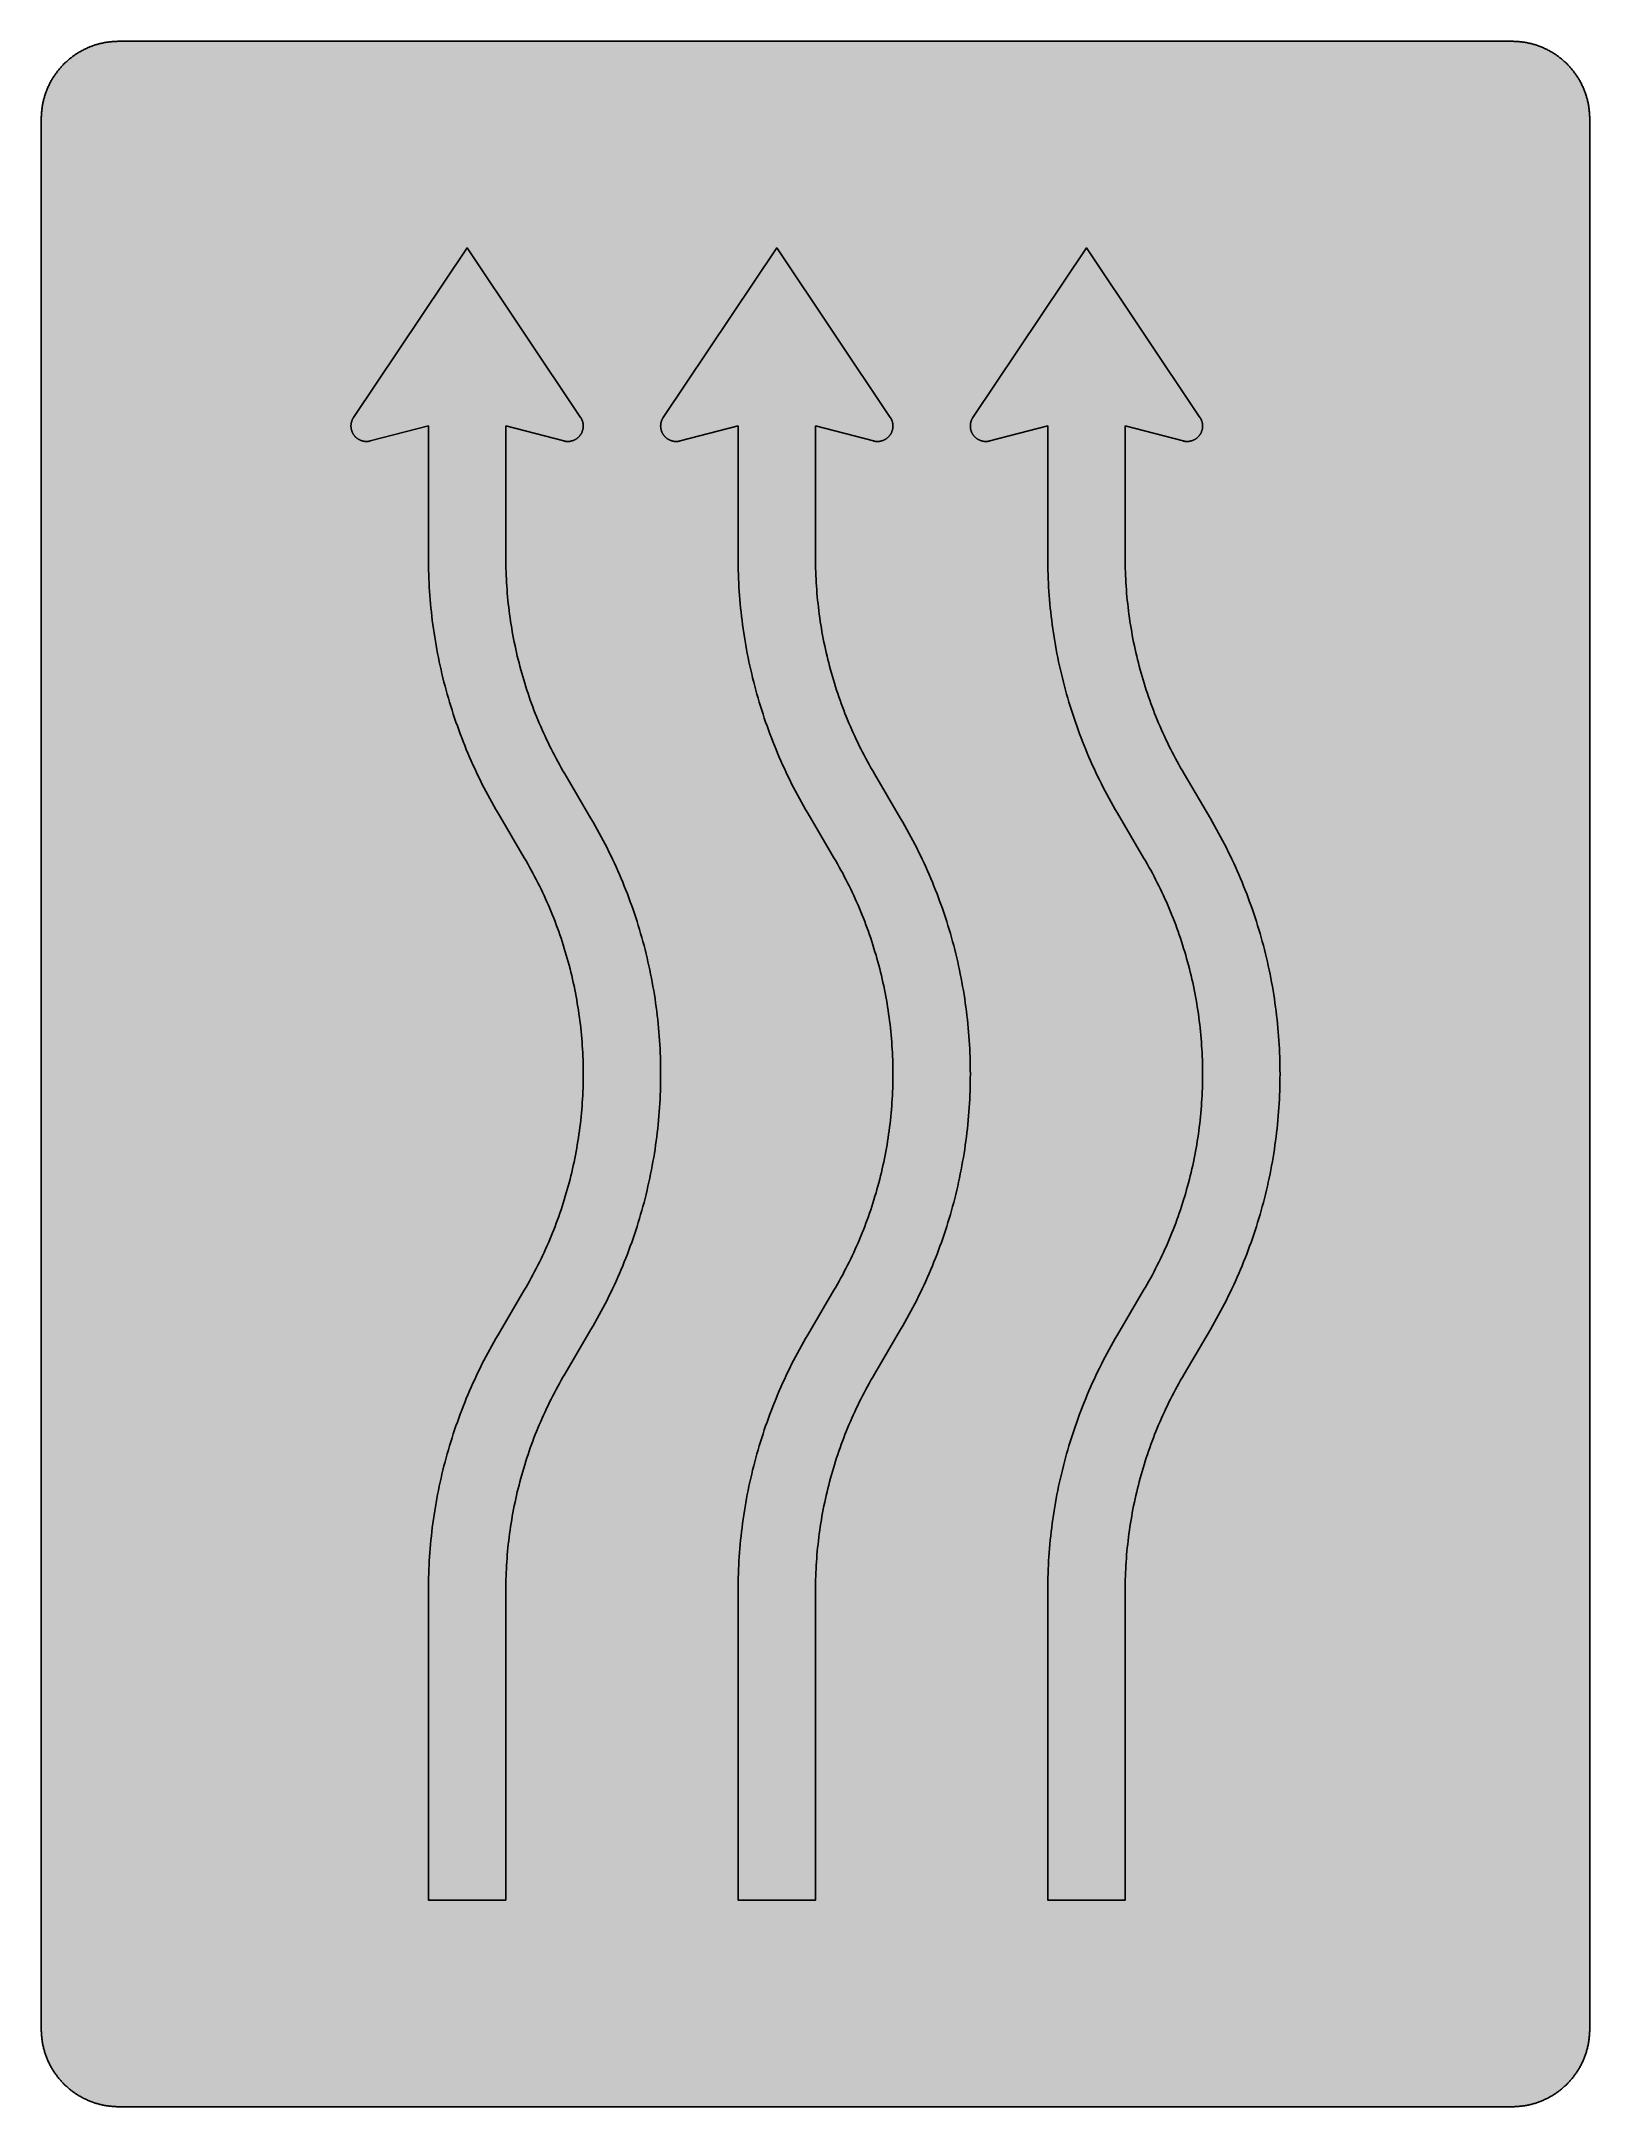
# Model space of a CAD drawing. Header units: millimetres. Extents: x 0 to 423, y 0 to 564.
import ezdxf

# ---------------------------------------------------------------- set-up
doc = ezdxf.new("R2010")
doc.units = ezdxf.units.MM

msp = doc.modelspace()

# ---------------------------------------------------------------- hatches: boundary and pattern name
for color, points in [(254, [(21.2189, 0.0537), (20.955, 0.0533), (20.6934, 0.0584), (20.4292, 0.066), (20.1676, 0.0787), (19.906, 0.094), (19.6469, 0.1118), (19.3853, 0.1321), (19.1262, 0.1549), (18.8671, 0.1829), (18.608, 0.2134), (18.349, 0.2464), (18.0924, 0.2845), (17.8359, 0.3251), (17.5793, 0.3683), (17.3253, 0.414), (17.0688, 0.4623), (16.8148, 0.5156), (16.5633, 0.5715), (16.3093, 0.6299), (16.0579, 0.6909), (15.809, 0.7544), (15.56, 0.823), (15.3111, 0.8941), (15.0622, 0.9677), (14.8158, 1.0439), (14.5694, 1.1227), (14.3256, 1.2065), (14.0818, 1.2903), (13.8379, 1.3792), (13.5966, 1.4707), (13.3579, 1.5672), (13.1191, 1.6637), (12.8803, 1.7628), (12.6441, 1.8669), (12.4079, 1.9736), (12.1742, 2.0803), (11.9405, 2.192), (11.7094, 2.3089), (11.4808, 2.4257), (11.2522, 2.5451), (11.0236, 2.6695), (10.7975, 2.794), (10.574, 2.9235), (10.3505, 3.0556), (10.1295, 3.1877), (9.9111, 3.3249), (9.6926, 3.4646), (9.4742, 3.6068), (9.2608, 3.7541), (9.0475, 3.9014), (8.8341, 4.0513), (8.6258, 4.2037), (8.4176, 4.3612), (8.2118, 4.5187), (8.0061, 4.6812), (7.8029, 4.8438), (7.6022, 5.0114), (7.4041, 5.1816), (7.206, 5.3518), (7.0129, 5.527), (6.8174, 5.7048), (6.6269, 5.8826), (6.4389, 6.0655), (6.2509, 6.2509), (6.0655, 6.4389), (5.8852, 6.6269), (5.7048, 6.8174), (5.527, 7.0104), (5.3518, 7.206), (5.1816, 7.4041), (5.0114, 7.6022), (4.8463, 7.8029), (4.6812, 8.0061), (4.5187, 8.2118), (4.3612, 8.4176), (4.2062, 8.6258), (4.0513, 8.8341), (3.9014, 9.0475), (3.7541, 9.2608), (3.6068, 9.4742), (3.4646, 9.6926), (3.3249, 9.9085), (3.1877, 10.1295), (3.0556, 10.3505), (2.9235, 10.574), (2.794, 10.7975), (2.6695, 11.0236), (2.5451, 11.2522), (2.4257, 11.4808), (2.3063, 11.7094), (2.192, 11.9405), (2.0803, 12.1742), (1.971, 12.4079), (1.8669, 12.6441), (1.7628, 12.8803), (1.6637, 13.1191), (1.5646, 13.3579), (1.4707, 13.5966), (1.3792, 13.8379), (1.2903, 14.0818), (1.2065, 14.3256), (1.1227, 14.5694), (1.0439, 14.8158), (0.9652, 15.0622), (0.8915, 15.3111), (0.823, 15.56), (0.7544, 15.809), (0.6883, 16.0604), (0.6274, 16.3119), (0.569, 16.5633), (0.5131, 16.8148), (0.4623, 17.0688), (0.4115, 17.3253), (0.3658, 17.5793), (0.3226, 17.8359), (0.2819, 18.0924), (0.2464, 18.3515), (0.2134, 18.608), (0.1829, 18.8671), (0.1549, 19.1262), (0.1295, 19.3878), (0.1092, 19.6469), (0.0914, 19.9085), (0.0762, 20.1701), (0.066, 20.4318), (0.0584, 20.6934), (0.0533, 20.955), (0.0508, 21.2192), (0.0522, 543.3314), (0.0533, 543.593), (0.0584, 543.8546), (0.066, 544.1188), (0.0762, 544.3804), (0.0914, 544.642), (0.1092, 544.9011), (0.1295, 545.1627), (0.1549, 545.4218), (0.1829, 545.6809), (0.2134, 545.94), (0.2464, 546.1991), (0.2819, 546.4556), (0.3226, 546.7121), (0.3658, 546.9687), (0.4115, 547.2227), (0.4623, 547.4792), (0.5131, 547.7332), (0.569, 547.9847), (0.6274, 548.2387), (0.6883, 548.4876), (0.7544, 548.7391), (0.823, 548.988), (0.8915, 549.2369), (0.9652, 549.4858), (1.0439, 549.7322), (1.1227, 549.9786), (1.2065, 550.2224), (1.2903, 550.4663), (1.3792, 550.7076), (1.4707, 550.9489), (1.5646, 551.1902), (1.6637, 551.4289), (1.7628, 551.6677), (1.8669, 551.9039), (1.971, 552.1401), (2.0803, 552.3738), (2.192, 552.6049), (2.3063, 552.8386), (2.4257, 553.0672), (2.5451, 553.2958), (2.6695, 553.5244), (2.794, 553.7505), (2.9235, 553.974), (3.0556, 554.1975), (3.1877, 554.4185), (3.3249, 554.6369), (3.4646, 554.8554), (3.6068, 555.0738), (3.7541, 555.2872), (3.9014, 555.5005), (4.0513, 555.7114), (4.2062, 555.9222), (4.3612, 556.1305), (4.5187, 556.3362), (4.6812, 556.5419), (4.8463, 556.7451), (5.0114, 556.9458), (5.1816, 557.1439), (5.3518, 557.342), (5.527, 557.5351), (5.7048, 557.7281), (5.8852, 557.9212), (6.0655, 558.1091), (6.2509, 558.2971), (6.4389, 558.4825), (6.6269, 558.6628), (6.8174, 558.8432), (7.0129, 559.021), (7.206, 559.1937), (7.4041, 559.3664), (7.6022, 559.5366), (7.8029, 559.7017), (8.0061, 559.8668), (8.2118, 560.0268), (8.4176, 560.1868), (8.6258, 560.3418), (8.8341, 560.4967), (9.0475, 560.6466), (9.2608, 560.7939), (9.4742, 560.9387), (9.6926, 561.0835), (9.9111, 561.2232), (10.1295, 561.3603), (10.3505, 561.4924), (10.574, 561.6245), (10.7975, 561.754), (11.0236, 561.8785), (11.2522, 562.0029), (11.4808, 562.1223), (11.7094, 562.2392), (11.9405, 562.356), (12.1742, 562.4678), (12.4079, 562.5744), (12.6441, 562.6811), (12.8803, 562.7853), (13.1191, 562.8843), (13.3579, 562.9834), (13.5966, 563.0774), (13.8379, 563.1688), (14.0818, 563.2577), (14.3256, 563.3415), (14.5694, 563.4253), (14.8158, 563.5041), (15.0622, 563.5803), (15.3111, 563.6539), (15.56, 563.7251), (15.809, 563.7936), (16.0579, 563.8571), (16.3093, 563.9206), (16.5633, 563.9791), (16.8148, 564.0349), (17.0688, 564.0857), (17.3253, 564.1365), (17.5793, 564.1823), (17.8359, 564.2254), (18.0924, 564.2635), (18.349, 564.3016), (18.608, 564.3347), (18.8671, 564.3651), (19.1262, 564.3931), (19.3853, 564.4185), (19.6469, 564.4388), (19.906, 564.4566), (20.1676, 564.4718), (20.4292, 564.482), (20.6934, 564.4896), (20.955, 564.4947), (21.2166, 564.4972), (402.2189, 564.4981), (402.4808, 564.4947), (402.7424, 564.4896), (403.0066, 564.482), (403.2682, 564.4718), (403.5298, 564.4566), (403.7889, 564.4388), (404.0505, 564.4185), (404.3096, 564.3931), (404.5687, 564.3651), (404.8277, 564.3347), (405.0868, 564.3016), (405.3434, 564.2635), (405.5999, 564.2254), (405.8564, 564.1823), (406.113, 564.1365), (406.367, 564.0857), (406.621, 564.0349), (406.875, 563.9791), (407.1264, 563.9206), (407.3779, 563.8571), (407.6268, 563.7936), (407.8783, 563.7251), (408.1272, 563.6539), (408.3736, 563.5803), (408.62, 563.5041), (408.8663, 563.4253), (409.1102, 563.3415), (409.354, 563.2577), (409.5979, 563.1688), (409.8392, 563.0774), (410.0805, 562.9834), (410.3192, 562.8843), (410.5554, 562.7853), (410.7942, 562.6811), (411.0279, 562.5744), (411.2616, 562.4678), (411.4952, 562.356), (411.7264, 562.2392), (411.9575, 562.1223), (412.1861, 562.0029), (412.4122, 561.8785), (412.6382, 561.754), (412.8643, 561.6245), (413.0853, 561.4924), (413.3063, 561.3603), (413.5272, 561.2232), (413.7457, 561.0835), (413.9616, 560.9387), (414.1775, 560.7939), (414.3908, 560.6466), (414.6017, 560.4967), (414.8125, 560.3418), (415.0208, 560.1868), (415.2265, 560.0268), (415.4297, 559.8668), (415.6329, 559.7017), (415.8336, 559.5366), (416.0342, 559.3664), (416.2298, 559.1937), (416.4254, 559.021), (416.6184, 558.8432), (416.8089, 558.6628), (416.9994, 558.4825), (417.1848, 558.2971), (417.3703, 558.1091), (417.5531, 557.9212), (417.7335, 557.7281), (417.9087, 557.5351), (418.084, 557.342), (418.2567, 557.1439), (418.4244, 556.9458), (418.592, 556.7451), (418.7546, 556.5419), (418.9171, 556.3362), (419.0746, 556.1305), (419.2321, 555.9222), (419.3845, 555.7114), (419.5369, 555.5005), (419.6842, 555.2872), (419.829, 555.0738), (419.9712, 554.8554), (420.1109, 554.6369), (420.2481, 554.4185), (420.3827, 554.1975), (420.5148, 553.974), (420.6418, 553.7505), (420.7688, 553.5244), (420.8907, 553.2958), (421.0126, 553.0672), (421.1295, 552.8386), (421.2438, 552.6049), (421.3555, 552.3738), (421.4647, 552.1401), (421.5689, 551.9039), (421.673, 551.6677), (421.7746, 551.4289), (421.8711, 551.1902), (421.9651, 550.9489), (422.0566, 550.7076), (422.1455, 550.4663), (422.2318, 550.2224), (422.3131, 549.9786), (422.3918, 549.7322), (422.4706, 549.4858), (422.5442, 549.2369), (422.6128, 548.988), (422.6814, 548.7391), (422.7449, 548.4876), (422.8084, 548.2387), (422.8668, 547.9847), (422.9227, 547.7332), (422.9735, 547.4792), (423.0243, 547.2227), (423.07, 546.9687), (423.1132, 546.7121), (423.1513, 546.4556), (423.1894, 546.1991), (423.2224, 545.94), (423.2529, 545.6809), (423.2808, 545.4218), (423.3037, 545.1627), (423.3266, 544.9011), (423.3443, 544.642), (423.357, 544.3804), (423.3697, 544.1188), (423.3774, 543.8546), (423.3824, 543.593), (423.385, 543.3314), (423.3855, 21.2203), (423.3824, 20.955), (423.3774, 20.6934), (423.3697, 20.4318), (423.357, 20.1701), (423.3443, 19.9085), (423.3266, 19.6469), (423.3037, 19.3878), (423.2808, 19.1262), (423.2529, 18.8671), (423.2224, 18.608), (423.1894, 18.3515), (423.1513, 18.0924), (423.1132, 17.8359), (423.07, 17.5793), (423.0243, 17.3253), (422.9735, 17.0688), (422.9227, 16.8148), (422.8668, 16.5633), (422.8084, 16.3119), (422.7449, 16.0604), (422.6814, 15.809), (422.6128, 15.56), (422.5442, 15.3111), (422.4706, 15.0622), (422.3918, 14.8158), (422.3131, 14.5694), (422.2318, 14.3256), (422.1455, 14.0818), (422.0566, 13.8379), (421.9651, 13.5966), (421.8711, 13.3579), (421.7746, 13.1191), (421.673, 12.8803), (421.5689, 12.6441), (421.4647, 12.4079), (421.3555, 12.1742), (421.2438, 11.9405), (421.1295, 11.7094), (421.0126, 11.4808), (420.8907, 11.2522), (420.7688, 11.0236), (420.6418, 10.7975), (420.5148, 10.574), (420.3827, 10.3505), (420.2481, 10.1295), (420.1109, 9.9085), (419.9712, 9.6926), (419.829, 9.4742), (419.6842, 9.2608), (419.5369, 9.0475), (419.3845, 8.8341), (419.2321, 8.6258), (419.0746, 8.4176), (418.9171, 8.2118), (418.7546, 8.0061), (418.592, 7.8029), (418.4244, 7.6022), (418.2567, 7.4041), (418.084, 7.206), (417.9087, 7.0104), (417.7335, 6.8174), (417.5531, 6.6269), (417.3703, 6.4389), (417.1848, 6.2509), (416.9994, 6.0655), (416.8089, 5.8826), (416.6184, 5.7048), (416.4254, 5.527), (416.2298, 5.3518), (416.0342, 5.1816), (415.8336, 5.0114), (415.6329, 4.8438), (415.4297, 4.6812), (415.2265, 4.5187), (415.0208, 4.3612), (414.8125, 4.2037), (414.6017, 4.0513), (414.3908, 3.9014), (414.1775, 3.7541), (413.9616, 3.6068), (413.7457, 3.4646), (413.5272, 3.3249), (413.3063, 3.1877), (413.0853, 3.0556), (412.8643, 2.9235), (412.6382, 2.794), (412.4122, 2.6695), (412.1861, 2.5451), (411.9575, 2.4257), (411.7264, 2.3089), (411.4952, 2.192), (411.2616, 2.0803), (411.0279, 1.9736), (410.7942, 1.8669), (410.5554, 1.7628), (410.3192, 1.6637), (410.0805, 1.5672), (409.8392, 1.4707), (409.5979, 1.3792), (409.354, 1.2903), (409.1102, 1.2065), (408.8663, 1.1227), (408.62, 1.0439), (408.3736, 0.9677), (408.1272, 0.8941), (407.8783, 0.823), (407.6268, 0.7544), (407.3779, 0.6909), (407.1264, 0.6299), (406.875, 0.5715), (406.621, 0.5156), (406.367, 0.4623), (406.113, 0.414), (405.8564, 0.3683), (405.5999, 0.3251), (405.3434, 0.2845), (405.0868, 0.2464), (404.8277, 0.2134), (404.5687, 0.1829), (404.3096, 0.1549), (404.0505, 0.1321), (403.7889, 0.1118), (403.5298, 0.094), (403.2682, 0.0787), (403.0066, 0.066), (402.7424, 0.0584), (402.4808, 0.0533), (402.2166, 0.0533)]), (59, [(127.0522, 459.3703), (142.9272, 455.2703), (142.941, 455.2645), (142.9588, 455.262), (142.9741, 455.2569), (142.9918, 455.2518), (143.0071, 455.2493), (143.0223, 455.2442), (143.0401, 455.2417), (143.0553, 455.2366), (143.0731, 455.234), (143.0884, 455.2315), (143.1061, 455.2264), (143.1214, 455.2239), (143.1392, 455.2213), (143.1544, 455.2163), (143.1696, 455.2137), (143.1874, 455.2112), (143.2027, 455.2086), (143.2204, 455.2036), (143.2357, 455.201), (143.2535, 455.1985), (143.2687, 455.1959), (143.2865, 455.1934), (143.3017, 455.1909), (143.3195, 455.1883), (143.3347, 455.1858), (143.3525, 455.1832), (143.3678, 455.1807), (143.3855, 455.1782), (143.4008, 455.1756), (143.4186, 455.1731), (143.4338, 455.1705), (143.4516, 455.168), (143.4668, 455.168), (143.4846, 455.1655), (143.4998, 455.1629), (143.5176, 455.1604), (143.5329, 455.1604), (143.5506, 455.1578), (143.5684, 455.1553), (143.5837, 455.1553), (143.6014, 455.1528), (143.6167, 455.1502), (143.6345, 455.1502), (143.6497, 455.1477), (143.6675, 455.1477), (143.6827, 455.1451), (143.7005, 455.1451), (143.7183, 455.1451), (143.7335, 455.1426), (143.7513, 455.1426), (143.7665, 455.1401), (143.7843, 455.1401), (143.7996, 455.1401), (143.8173, 455.1401), (143.8351, 455.1375), (143.8504, 455.1375), (143.8681, 455.1375), (143.8834, 455.1375), (143.9012, 455.1375), (143.9164, 455.135), (143.9342, 455.135), (143.952, 455.135), (143.9672, 455.135), (143.985, 455.135), (144.0942, 455.1375), (144.2034, 455.1401), (144.3101, 455.1477), (144.4168, 455.1578), (144.5235, 455.1705), (144.6301, 455.1832), (144.7343, 455.201), (144.8384, 455.2213), (144.94, 455.2442), (145.0416, 455.2696), (145.1432, 455.295), (145.2423, 455.3255), (145.3413, 455.3585), (145.4404, 455.3915), (145.5369, 455.4296), (145.6334, 455.4677), (145.7274, 455.5084), (145.8189, 455.5541), (145.9128, 455.5998), (146.0017, 455.6455), (146.0906, 455.6963), (146.1795, 455.7497), (146.2659, 455.803), (146.3523, 455.8589), (146.4361, 455.9173), (146.5174, 455.9757), (146.5986, 456.0392), (146.6774, 456.1027), (146.7561, 456.1688), (146.8298, 456.2348), (146.906, 456.3034), (146.9771, 456.3745), (147.0482, 456.4482), (147.1168, 456.5218), (147.1854, 456.598), (147.2514, 456.6768), (147.3149, 456.7555), (147.3759, 456.8368), (147.4368, 456.9181), (147.4953, 457.0019), (147.5511, 457.0882), (147.6045, 457.1746), (147.6578, 457.261), (147.7061, 457.3499), (147.7543, 457.4413), (147.8001, 457.5327), (147.8432, 457.6267), (147.8839, 457.7207), (147.9245, 457.8172), (147.9601, 457.9137), (147.9956, 458.0103), (148.0261, 458.1093), (148.0566, 458.2109), (148.0845, 458.31), (148.1099, 458.4116), (148.1328, 458.5157), (148.1506, 458.6199), (148.1684, 458.724), (148.1836, 458.8307), (148.1963, 458.9374), (148.2065, 459.044), (148.2115, 459.1507), (148.2166, 459.2599), (148.2166, 459.3692), (148.2166, 459.4073), (148.2166, 459.4479), (148.2166, 459.486), (148.2141, 459.5266), (148.2141, 459.5647), (148.2115, 459.6054), (148.209, 459.6435), (148.2065, 459.6816), (148.2039, 459.7222), (148.1988, 459.7603), (148.1963, 459.7984), (148.1912, 459.8365), (148.1861, 459.8772), (148.1811, 459.9153), (148.176, 459.9534), (148.1709, 459.9915), (148.1658, 460.0321), (148.1582, 460.0702), (148.1531, 460.1083), (148.1455, 460.1464), (148.1379, 460.1845), (148.1303, 460.2226), (148.1226, 460.2607), (148.115, 460.2988), (148.1049, 460.3369), (148.0972, 460.375), (148.0871, 460.4131), (148.0769, 460.4487), (148.0668, 460.4868), (148.0566, 460.5249), (148.0464, 460.563), (148.0363, 460.5985), (148.0236, 460.6366), (148.0109, 460.6722), (148.0007, 460.7103), (147.988, 460.7484), (147.9753, 460.7839), (147.9626, 460.8195), (147.9474, 460.8576), (147.9347, 460.8932), (147.9194, 460.9287), (147.9042, 460.9668), (147.8915, 461.0024), (147.8763, 461.0379), (147.861, 461.0735), (147.8432, 461.1091), (147.828, 461.1446), (147.8102, 461.1802), (147.795, 461.2157), (147.7772, 461.2488), (147.7594, 461.2843), (147.7416, 461.3199), (147.7239, 461.3529), (147.7061, 461.3885), (147.6858, 461.424), (147.668, 461.457), (147.6477, 461.4901), (147.6273, 461.5256), (147.607, 461.5586), (147.5867, 461.5917), (147.5664, 461.6247), (147.5461, 461.6577), (147.5232, 461.6907), (147.5029, 461.7237), (116.4689, 508.0536), (85.4357, 461.7251), (85.4126, 461.6907), (85.3923, 461.6577), (85.3694, 461.6247), (85.3491, 461.5917), (85.3288, 461.5586), (85.3084, 461.5256), (85.2881, 461.4901), (85.2703, 461.457), (85.25, 461.424), (85.2322, 461.3885), (85.2119, 461.3529), (85.1941, 461.3199), (85.1764, 461.2843), (85.1586, 461.2488), (85.1433, 461.2157), (85.1256, 461.1802), (85.1078, 461.1446), (85.0925, 461.1091), (85.0773, 461.0735), (85.0621, 461.0379), (85.0468, 461.0024), (85.0316, 460.9668), (85.0163, 460.9287), (85.0011, 460.8932), (84.9884, 460.8576), (84.9757, 460.8195), (84.9605, 460.7839), (84.9478, 460.7484), (84.9351, 460.7103), (84.9249, 460.6722), (84.9122, 460.6366), (84.8995, 460.5985), (84.8893, 460.563), (84.8792, 460.5249), (84.869, 460.4868), (84.8589, 460.4487), (84.8487, 460.4131), (84.8385, 460.375), (84.8309, 460.3369), (84.8208, 460.2988), (84.8131, 460.2607), (84.8055, 460.2226), (84.7979, 460.1845), (84.7903, 460.1464), (84.7827, 460.1083), (84.775, 460.0702), (84.77, 460.0321), (84.7649, 459.9915), (84.7573, 459.9534), (84.7522, 459.9153), (84.7471, 459.8772), (84.7446, 459.8365), (84.7395, 459.7984), (84.7369, 459.7603), (84.7319, 459.7222), (84.7293, 459.6816), (84.7268, 459.6435), (84.7242, 459.6054), (84.7217, 459.5647), (84.7217, 459.5266), (84.7192, 459.486), (84.7192, 459.4479), (84.7166, 459.4073), (84.7166, 459.3692), (84.7192, 459.2599), (84.7242, 459.1507), (84.7293, 459.044), (84.7395, 458.9374), (84.7522, 458.8307), (84.7674, 458.724), (84.7827, 458.6199), (84.803, 458.5157), (84.8258, 458.4116), (84.8512, 458.31), (84.8792, 458.2109), (84.9071, 458.1093), (84.9401, 458.0103), (84.9757, 457.9137), (85.0113, 457.8172), (85.0494, 457.7207), (85.0925, 457.6267), (85.1357, 457.5327), (85.1814, 457.4413), (85.2297, 457.3499), (85.278, 457.261), (85.3313, 457.1746), (85.3846, 457.0882), (85.4405, 457.0019), (85.4989, 456.9181), (85.5599, 456.8368), (85.6209, 456.7555), (85.6844, 456.6768), (85.7504, 456.598), (85.8164, 456.5218), (85.8876, 456.4482), (85.9587, 456.3745), (86.0298, 456.3034), (86.106, 456.2348), (86.1797, 456.1688), (86.2584, 456.1027), (86.3371, 456.0392), (86.4184, 455.9757), (86.4997, 455.9173), (86.5835, 455.8589), (86.6699, 455.803), (86.7562, 455.7497), (86.8451, 455.6963), (86.934, 455.6455), (87.0229, 455.5998), (87.1169, 455.5541), (87.2084, 455.5084), (87.3023, 455.4677), (87.3989, 455.4296), (87.4954, 455.3915), (87.5944, 455.3585), (87.6935, 455.3255), (87.7926, 455.295), (87.8942, 455.2696), (87.9958, 455.2442), (88.0974, 455.2213), (88.2015, 455.201), (88.3056, 455.1832), (88.4123, 455.1705), (88.519, 455.1578), (88.6257, 455.1477), (88.7324, 455.1401), (88.8416, 455.1375), (88.9508, 455.135), (88.9686, 455.135), (88.9838, 455.135), (89.0016, 455.135), (89.0168, 455.135), (89.0346, 455.1375), (89.0524, 455.1375), (89.0676, 455.1375), (89.0854, 455.1375), (89.1032, 455.1375), (89.1184, 455.1401), (89.1362, 455.1401), (89.1515, 455.1401), (89.1692, 455.1401), (89.1845, 455.1426), (89.2023, 455.1426), (89.22, 455.1451), (89.2353, 455.1451), (89.2531, 455.1451), (89.2683, 455.1477), (89.2861, 455.1477), (89.3013, 455.1502), (89.3191, 455.1502), (89.3369, 455.1528), (89.3521, 455.1553), (89.3699, 455.1553), (89.3851, 455.1578), (89.4029, 455.1604), (89.4182, 455.1604), (89.4359, 455.1629), (89.4512, 455.1655), (89.469, 455.168), (89.4842, 455.168), (89.502, 455.1705), (89.5198, 455.1731), (89.535, 455.1756), (89.5528, 455.1782), (89.568, 455.1807), (89.5858, 455.1832), (89.601, 455.1858), (89.6188, 455.1883), (89.6341, 455.1909), (89.6493, 455.1934), (89.6671, 455.1959), (89.6823, 455.1985), (89.7001, 455.201), (89.7153, 455.2036), (89.7331, 455.2086), (89.7484, 455.2112), (89.7661, 455.2137), (89.7814, 455.2163), (89.7992, 455.2213), (89.8144, 455.2239), (89.8296, 455.2264), (89.8474, 455.2315), (89.8627, 455.234), (89.8804, 455.2366), (89.8957, 455.2417), (89.9109, 455.2442), (89.9287, 455.2493), (89.9439, 455.2518), (89.9617, 455.2569), (89.977, 455.262), (89.9922, 455.2645), (90.01, 455.2696), (105.8855, 459.3703), (105.8855, 423.387), (105.8901, 422.2344), (105.9028, 421.0837), (105.9282, 419.9331), (105.9612, 418.785), (106.0044, 417.637), (106.0577, 416.4889), (106.1187, 415.3433), (106.1923, 414.1978), (106.2736, 413.0548), (106.3625, 411.9118), (106.4641, 410.7713), (106.5733, 409.6309), (106.6927, 408.4904), (106.8222, 407.355), (106.9594, 406.2171), (107.1067, 405.0843), (107.2642, 403.9514), (107.4293, 402.8186), (107.6046, 401.6883), (107.79, 400.5605), (107.9856, 399.4353), (108.1888, 398.3101), (108.4021, 397.19), (108.6231, 396.0698), (108.8542, 394.9497), (109.0955, 393.8346), (109.3445, 392.7196), (109.6035, 391.6096), (109.8728, 390.4996), (110.1496, 389.3922), (110.4367, 388.2873), (110.7338, 387.1849), (111.0386, 386.0851), (111.3511, 384.9878), (111.6736, 383.8931), (112.0064, 382.8009), (112.3493, 381.7112), (112.6973, 380.6241), (113.0579, 379.5395), (113.4262, 378.46), (113.8047, 377.3805), (114.1908, 376.3061), (114.5845, 375.2342), (114.9909, 374.1649), (115.4024, 373.1006), (115.8265, 372.0389), (116.2558, 370.9797), (116.6978, 369.9231), (117.1448, 368.8715), (117.602, 367.8225), (118.0694, 366.776), (118.5443, 365.7346), (119.0295, 364.6983), (119.5222, 363.662), (120.0252, 362.6333), (120.5357, 361.6046), (121.0539, 360.5835), (121.5822, 359.5649), (122.1207, 358.5489), (122.6642, 357.538), (123.2205, 356.5322), (123.7818, 355.5289), (124.3533, 354.5307), (124.935, 353.535), (132.1001, 341.3785), (132.5905, 340.5353), (133.0731, 339.692), (133.5507, 338.8436), (134.018, 337.9902), (134.4803, 337.1342), (134.935, 336.2757), (135.382, 335.4146), (135.8214, 334.5485), (136.2532, 333.6798), (136.6774, 332.8086), (137.0965, 331.9323), (137.5054, 331.0534), (137.9068, 330.1721), (138.303, 329.2881), (138.6891, 328.4017), (139.0701, 327.5101), (139.4435, 326.6186), (139.8067, 325.722), (140.1648, 324.8228), (140.5153, 323.9211), (140.8557, 323.0169), (141.191, 322.1101), (141.5186, 321.2008), (141.8361, 320.2889), (142.1486, 319.3745), (142.4534, 318.455), (142.7505, 317.5356), (143.0376, 316.6161), (143.3195, 315.6915), (143.5913, 314.7644), (143.858, 313.8348), (144.1171, 312.9051), (144.366, 311.973), (144.6098, 311.0382), (144.8435, 310.101), (145.0696, 309.1612), (145.2905, 308.2214), (145.5014, 307.279), (145.7046, 306.3342), (145.9001, 305.3867), (146.0881, 304.4393), (146.2684, 303.4894), (146.4412, 302.5394), (146.6037, 301.5869), (146.7612, 300.6319), (146.9111, 299.6768), (147.0508, 298.7192), (147.1828, 297.7591), (147.3073, 296.799), (147.4241, 295.8389), (147.5334, 294.8762), (147.635, 293.9136), (147.7264, 292.9484), (147.8128, 291.9832), (147.889, 291.0154), (147.9575, 290.0477), (148.0185, 289.0799), (148.0718, 288.1097), (148.115, 287.1394), (148.1531, 286.1666), (148.1811, 285.1937), (148.2014, 284.2209), (148.2141, 283.2481), (148.2166, 282.2753), (148.2141, 281.2999), (148.2014, 280.3271), (148.1811, 279.3543), (148.1531, 278.3815), (148.115, 277.4112), (148.0718, 276.4409), (148.0185, 275.4706), (147.9575, 274.5003), (147.889, 273.5326), (147.8128, 272.5674), (147.7264, 271.5997), (147.635, 270.6345), (147.5334, 269.6718), (147.4241, 268.7091), (147.3073, 267.749), (147.1828, 266.7889), (147.0508, 265.8288), (146.9111, 264.8712), (146.7612, 263.9162), (146.6037, 262.9611), (146.4412, 262.0086), (146.2684, 261.0587), (146.0881, 260.1087), (145.9001, 259.1613), (145.7046, 258.2139), (145.5014, 257.269), (145.2905, 256.3266), (145.0696, 255.3868), (144.8435, 254.447), (144.6098, 253.5098), (144.366, 252.5751), (144.1171, 251.6429), (143.858, 250.7132), (143.5913, 249.7836), (143.3195, 248.8565), (143.0376, 247.9319), (142.7505, 247.0125), (142.4534, 246.093), (142.1486, 245.176), (141.8361, 244.2591), (141.5186, 243.3472), (141.191, 242.4379), (140.8557, 241.5311), (140.5153, 240.6269), (140.1648, 239.7252), (139.8067, 238.826), (139.4435, 237.9294), (139.0701, 237.0379), (138.6891, 236.1463), (138.303, 235.2599), (137.9068, 234.376), (137.5054, 233.4946), (137.0965, 232.6157), (136.6774, 231.7394), (136.2532, 230.8682), (135.8214, 229.9995), (135.382, 229.1334), (134.935, 228.2723), (134.4803, 227.4113), (134.018, 226.5578), (133.5507, 225.7044), (133.0731, 224.856), (132.5905, 224.0128), (132.0978, 223.1695), (124.9355, 211.0147), (124.3533, 210.0199), (123.7818, 209.0217), (123.2205, 208.0184), (122.6642, 207.01), (122.1207, 205.9991), (121.5822, 204.9856), (121.0539, 203.9671), (120.5357, 202.9435), (120.0252, 201.9148), (119.5222, 200.8861), (119.0295, 199.8497), (118.5443, 198.8134), (118.0694, 197.772), (117.602, 196.7255), (117.1448, 195.6765), (116.6978, 194.625), (116.2558, 193.5683), (115.8265, 192.5091), (115.4024, 191.4474), (114.9909, 190.3832), (114.5845, 189.3138), (114.1908, 188.2419), (113.8047, 187.1675), (113.4262, 186.088), (113.0579, 185.0085), (112.6973, 183.9239), (112.3493, 182.8368), (112.0064, 181.7472), (111.6736, 180.655), (111.3511, 179.5602), (111.0386, 178.4629), (110.7338, 177.3631), (110.4367, 176.2608), (110.1496, 175.1559), (109.8728, 174.0484), (109.6035, 172.9384), (109.3445, 171.8285), (109.0955, 170.7134), (108.8542, 169.5983), (108.6231, 168.4782), (108.4021, 167.3581), (108.1888, 166.2379), (107.9856, 165.1127), (107.79, 163.9875), (107.6046, 162.8597), (107.4293, 161.7294), (107.2642, 160.5966), (107.1067, 159.4637), (106.9594, 158.3309), (106.8222, 157.1955), (106.6927, 156.0576), (106.5733, 154.9171), (106.4641, 153.7792), (106.3625, 152.6362), (106.2736, 151.4932), (106.1923, 150.3502), (106.1187, 149.2047), (106.0577, 148.0591), (106.0044, 146.9111), (105.9612, 145.763), (105.9282, 144.6149), (105.9028, 143.4643), (105.8901, 142.3137), (105.885, 141.163), (105.8855, 56.4981), (127.0522, 56.4981), (127.0522, 141.1648), (127.0559, 142.1384), (127.066, 143.1112), (127.0864, 144.084), (127.1168, 145.0569), (127.1524, 146.0271), (127.1981, 146.9974), (127.2489, 147.9677), (127.3099, 148.9354), (127.3785, 149.9032), (127.4572, 150.8709), (127.541, 151.8361), (127.635, 152.8013), (127.7341, 153.7665), (127.8433, 154.7292), (127.9601, 155.6893), (128.0846, 156.6494), (128.2192, 157.607), (128.3589, 158.5646), (128.5088, 159.5196), (128.6637, 160.4747), (128.8288, 161.4272), (129.0015, 162.3797), (129.1819, 163.3296), (129.3698, 164.277), (129.5654, 165.2219), (129.7686, 166.1668), (129.9794, 167.1091), (130.1979, 168.0515), (130.4265, 168.9887), (130.6601, 169.926), (130.904, 170.8607), (131.1529, 171.7929), (131.412, 172.7251), (131.6761, 173.6522), (131.9505, 174.5793), (132.2324, 175.5038), (132.5194, 176.4259), (132.8166, 177.3453), (133.1214, 178.2623), (133.4338, 179.1767), (133.7513, 180.0885), (134.079, 180.9979), (134.4143, 181.9046), (134.7546, 182.8089), (135.1051, 183.7106), (135.4633, 184.6097), (135.8265, 185.5064), (136.1999, 186.4004), (136.5809, 187.2894), (136.967, 188.1784), (137.3632, 189.0624), (137.7645, 189.9437), (138.1735, 190.8226), (138.5926, 191.6963), (139.0167, 192.5676), (139.4485, 193.4388), (139.888, 194.3024), (140.335, 195.166), (140.7897, 196.0245), (141.2519, 196.8805), (141.7193, 197.7314), (142.1968, 198.5797), (142.6794, 199.4256), (143.1722, 200.2663), (150.3355, 212.4259), (150.9141, 213.4184), (151.4856, 214.4166), (152.0495, 215.4199), (152.6032, 216.4258), (153.1493, 217.4367), (153.6852, 218.4527), (154.2136, 219.4712), (154.7343, 220.4949), (155.2448, 221.521), (155.7477, 222.5523), (156.2405, 223.586), (156.7231, 224.6249), (157.2006, 225.6663), (157.6654, 226.7102), (158.1226, 227.7593), (158.5722, 228.8134), (159.0116, 229.8675), (159.4434, 230.9266), (159.8651, 231.9884), (160.2791, 233.0552), (160.6829, 234.1245), (161.0792, 235.1964), (161.4653, 236.2708), (161.8437, 237.3478), (162.212, 238.4298), (162.5702, 239.5118), (162.9207, 240.599), (163.2636, 241.6886), (163.5938, 242.7808), (163.9189, 243.8756), (164.2313, 244.9728), (164.5361, 246.0727), (164.8333, 247.175), (165.1178, 248.2799), (165.3972, 249.3874), (165.6639, 250.4973), (165.923, 251.6099), (166.1744, 252.7224), (166.4132, 253.84), (166.6443, 254.9576), (166.8678, 256.0777), (167.0812, 257.2004), (167.2844, 258.3231), (167.4774, 259.4508), (167.6629, 260.5786), (167.8381, 261.7089), (168.0058, 262.8392), (168.1607, 263.972), (168.308, 265.1074), (168.4477, 266.2428), (168.5747, 267.3807), (168.6941, 268.5186), (168.8059, 269.6591), (168.9049, 270.8021), (168.9964, 271.9426), (169.0776, 273.0881), (169.1488, 274.2336), (169.2123, 275.3792), (169.2631, 276.5247), (169.3062, 277.6728), (169.3418, 278.8234), (169.3647, 279.9715), (169.3799, 281.1221), (169.385, 282.2753), (169.3799, 283.4259), (169.3647, 284.5765), (169.3418, 285.7271), (169.3062, 286.8752), (169.2631, 288.0233), (169.2123, 289.1688), (169.1488, 290.3169), (169.0776, 291.4599), (168.9964, 292.6055), (168.9049, 293.7485), (168.8059, 294.8889), (168.6941, 296.0294), (168.5747, 297.1673), (168.4477, 298.3052), (168.308, 299.4406), (168.1607, 300.576), (168.0058, 301.7088), (167.8381, 302.8391), (167.6629, 303.9694), (167.4774, 305.0972), (167.2844, 306.2249), (167.0812, 307.3476), (166.8678, 308.4703), (166.6443, 309.5904), (166.4132, 310.708), (166.1744, 311.8256), (165.923, 312.9382), (165.6639, 314.0507), (165.3972, 315.1607), (165.1178, 316.2681), (164.8333, 317.373), (164.5361, 318.4754), (164.2313, 319.5752), (163.9189, 320.6725), (163.5938, 321.7672), (163.2636, 322.8594), (162.9207, 323.9491), (162.5702, 325.0362), (162.212, 326.1182), (161.8437, 327.2003), (161.4653, 328.2772), (161.0792, 329.3516), (160.6829, 330.4235), (160.2791, 331.4929), (159.8651, 332.5597), (159.4434, 333.6214), (159.0116, 334.6806), (158.5722, 335.7347), (158.1226, 336.7888), (157.6654, 337.8378), (157.2006, 338.8817), (156.7231, 339.9231), (156.2405, 340.962), (155.7477, 341.9958), (155.2448, 343.027), (154.7343, 344.0532), (154.2136, 345.0768), (153.6852, 346.0953), (153.1493, 347.1113), (152.6032, 348.1222), (152.0495, 349.1281), (151.4856, 350.1314), (150.9141, 351.1296), (150.335, 352.1253), (143.1727, 364.2826), (142.6794, 365.1225), (142.1968, 365.9683), (141.7193, 366.8166), (141.2519, 367.6675), (140.7897, 368.5235), (140.335, 369.382), (139.888, 370.2456), (139.4485, 371.1092), (139.0167, 371.9779), (138.5926, 372.8517), (138.1735, 373.7254), (137.7645, 374.6043), (137.3632, 375.4857), (136.967, 376.3696), (136.5809, 377.2586), (136.1999, 378.1476), (135.8265, 379.0417), (135.4633, 379.9383), (135.1051, 380.8374), (134.7546, 381.7391), (134.4143, 382.6434), (134.079, 383.5502), (133.7513, 384.4595), (133.4338, 385.3713), (133.1214, 386.2857), (132.8166, 387.2027), (132.5194, 388.1222), (132.2324, 389.0442), (131.9505, 389.9687), (131.6761, 390.8958), (131.412, 391.8229), (131.1529, 392.7551), (130.904, 393.6873), (130.6601, 394.622), (130.4265, 395.5593), (130.1979, 396.4965), (129.9794, 397.4389), (129.7686, 398.3812), (129.5654, 399.3261), (129.3698, 400.271), (129.1819, 401.2184), (129.0015, 402.1684), (128.8288, 403.1209), (128.6637, 404.0734), (128.5088, 405.0284), (128.3589, 405.9834), (128.2192, 406.941), (128.0846, 407.8986), (127.9601, 408.8587), (127.8433, 409.8214), (127.7341, 410.784), (127.635, 411.7467), (127.541, 412.7119), (127.4572, 413.6771), (127.3785, 414.6448), (127.3099, 415.6126), (127.2489, 416.5803), (127.1981, 417.5506), (127.1524, 418.5209), (127.1168, 419.4937), (127.0864, 420.464), (127.066, 421.4368), (127.0559, 422.4122), (127.0508, 423.385)]), (59, [(211.7189, 459.3703), (227.5939, 455.2703), (227.6094, 455.2645), (227.6246, 455.262), (227.6424, 455.2569), (227.6577, 455.2518), (227.6729, 455.2493), (227.6907, 455.2442), (227.7059, 455.2417), (227.7237, 455.2366), (227.7389, 455.234), (227.7567, 455.2315), (227.772, 455.2264), (227.7872, 455.2239), (227.805, 455.2213), (227.8202, 455.2163), (227.838, 455.2137), (227.8532, 455.2112), (227.871, 455.2086), (227.8863, 455.2036), (227.904, 455.201), (227.9193, 455.1985), (227.9371, 455.1959), (227.9523, 455.1934), (227.9701, 455.1909), (227.9853, 455.1883), (228.0031, 455.1858), (228.0183, 455.1832), (228.0361, 455.1807), (228.0514, 455.1782), (228.0691, 455.1756), (228.0844, 455.1731), (228.1022, 455.1705), (228.1174, 455.168), (228.1352, 455.168), (228.1504, 455.1655), (228.1682, 455.1629), (228.1834, 455.1604), (228.2012, 455.1604), (228.2165, 455.1578), (228.2342, 455.1553), (228.2495, 455.1553), (228.2673, 455.1528), (228.285, 455.1502), (228.3003, 455.1502), (228.3181, 455.1477), (228.3333, 455.1477), (228.3511, 455.1451), (228.3663, 455.1451), (228.3841, 455.1451), (228.3993, 455.1426), (228.4171, 455.1426), (228.4349, 455.1401), (228.4501, 455.1401), (228.4679, 455.1401), (228.4832, 455.1401), (228.5009, 455.1375), (228.5162, 455.1375), (228.534, 455.1375), (228.5517, 455.1375), (228.567, 455.1375), (228.5848, 455.135), (228.6, 455.135), (228.6178, 455.135), (228.633, 455.135), (228.6508, 455.135), (228.76, 455.1375), (228.8692, 455.1401), (228.9759, 455.1477), (229.0826, 455.1578), (229.1893, 455.1705), (229.296, 455.1832), (229.4001, 455.201), (229.5042, 455.2213), (229.6084, 455.2442), (229.71, 455.2696), (229.809, 455.295), (229.9106, 455.3255), (230.0097, 455.3585), (230.1062, 455.3915), (230.2027, 455.4296), (230.2993, 455.4677), (230.3932, 455.5084), (230.4872, 455.5541), (230.5787, 455.5998), (230.6701, 455.6455), (230.759, 455.6963), (230.8454, 455.7497), (230.9317, 455.803), (231.0181, 455.8589), (231.1019, 455.9173), (231.1832, 455.9757), (231.2645, 456.0392), (231.3432, 456.1027), (231.4219, 456.1688), (231.4981, 456.2348), (231.5718, 456.3034), (231.6455, 456.3745), (231.7166, 456.4482), (231.7852, 456.5218), (231.8512, 456.598), (231.9172, 456.6768), (231.9807, 456.7555), (232.0442, 456.8368), (232.1027, 456.9181), (232.1611, 457.0019), (232.217, 457.0882), (232.2703, 457.1746), (232.3236, 457.261), (232.3744, 457.3499), (232.4202, 457.4413), (232.4659, 457.5327), (232.5116, 457.6267), (232.5522, 457.7207), (232.5903, 457.8172), (232.6284, 457.9137), (232.6615, 458.0103), (232.6945, 458.1093), (232.725, 458.2109), (232.7504, 458.31), (232.7758, 458.4116), (232.7986, 458.5157), (232.8189, 458.6199), (232.8367, 458.724), (232.8494, 458.8307), (232.8621, 458.9374), (232.8723, 459.044), (232.8799, 459.1507), (232.8824, 459.2599), (232.885, 459.3692), (232.885, 459.4073), (232.8824, 459.4479), (232.8824, 459.486), (232.8824, 459.5266), (232.8799, 459.5647), (232.8774, 459.6054), (232.8748, 459.6435), (232.8723, 459.6816), (232.8697, 459.7222), (232.8672, 459.7603), (232.8621, 459.7984), (232.8596, 459.8365), (232.8545, 459.8772), (232.8494, 459.9153), (232.8443, 459.9534), (232.8393, 459.9915), (232.8316, 460.0321), (232.8266, 460.0702), (232.8189, 460.1083), (232.8113, 460.1464), (232.8062, 460.1845), (232.7986, 460.2226), (232.7885, 460.2607), (232.7808, 460.2988), (232.7732, 460.3369), (232.7631, 460.375), (232.7529, 460.4131), (232.7453, 460.4487), (232.7351, 460.4868), (232.725, 460.5249), (232.7123, 460.563), (232.7021, 460.5985), (232.6894, 460.6366), (232.6792, 460.6722), (232.6665, 460.7103), (232.6538, 460.7484), (232.6411, 460.7839), (232.6284, 460.8195), (232.6157, 460.8576), (232.6005, 460.8932), (232.5878, 460.9287), (232.5726, 460.9668), (232.5573, 461.0024), (232.5421, 461.0379), (232.5268, 461.0735), (232.5116, 461.1091), (232.4938, 461.1446), (232.4786, 461.1802), (232.4608, 461.2157), (232.443, 461.2488), (232.4252, 461.2843), (232.4075, 461.3199), (232.3897, 461.3529), (232.3719, 461.3885), (232.3541, 461.424), (232.3338, 461.457), (232.3135, 461.4901), (232.2957, 461.5256), (232.2754, 461.5586), (232.2551, 461.5917), (232.2322, 461.6247), (232.2119, 461.6577), (232.1916, 461.6907), (232.1687, 461.7237), (201.1355, 508.0536), (170.1024, 461.7251), (170.0784, 461.6907), (170.0581, 461.6577), (170.0378, 461.6247), (170.0149, 461.5917), (169.9946, 461.5586), (169.9743, 461.5256), (169.9565, 461.4901), (169.9362, 461.457), (169.9158, 461.424), (169.8981, 461.3885), (169.8803, 461.3529), (169.8625, 461.3199), (169.8447, 461.2843), (169.8269, 461.2488), (169.8092, 461.2157), (169.7914, 461.1802), (169.7761, 461.1446), (169.7584, 461.1091), (169.7431, 461.0735), (169.7279, 461.0379), (169.7126, 461.0024), (169.6974, 460.9668), (169.6822, 460.9287), (169.6695, 460.8932), (169.6542, 460.8576), (169.6415, 460.8195), (169.6288, 460.7839), (169.6161, 460.7484), (169.6034, 460.7103), (169.5907, 460.6722), (169.578, 460.6366), (169.5679, 460.5985), (169.5552, 460.563), (169.545, 460.5249), (169.5348, 460.4868), (169.5247, 460.4487), (169.5145, 460.4131), (169.5069, 460.375), (169.4967, 460.3369), (169.4866, 460.2988), (169.479, 460.2607), (169.4713, 460.2226), (169.4637, 460.1845), (169.4561, 460.1464), (169.4485, 460.1083), (169.4434, 460.0702), (169.4358, 460.0321), (169.4307, 459.9915), (169.4256, 459.9534), (169.4205, 459.9153), (169.4155, 459.8772), (169.4104, 459.8365), (169.4053, 459.7984), (169.4028, 459.7603), (169.4002, 459.7222), (169.3951, 459.6816), (169.3926, 459.6435), (169.3901, 459.6054), (169.3901, 459.5647), (169.3875, 459.5266), (169.385, 459.486), (169.385, 459.4479), (169.385, 459.4073), (169.385, 459.3692), (169.385, 459.2599), (169.3901, 459.1507), (169.3977, 459.044), (169.4053, 458.9374), (169.418, 458.8307), (169.4332, 458.724), (169.451, 458.6199), (169.4713, 458.5157), (169.4917, 458.4116), (169.5171, 458.31), (169.545, 458.2109), (169.5755, 458.1093), (169.606, 458.0103), (169.6415, 457.9137), (169.6771, 457.8172), (169.7177, 457.7207), (169.7584, 457.6267), (169.8015, 457.5327), (169.8473, 457.4413), (169.8955, 457.3499), (169.9463, 457.261), (169.9971, 457.1746), (170.0505, 457.0882), (170.1063, 457.0019), (170.1648, 456.9181), (170.2257, 456.8368), (170.2867, 456.7555), (170.3502, 456.6768), (170.4162, 456.598), (170.4848, 456.5218), (170.5534, 456.4482), (170.6245, 456.3745), (170.6982, 456.3034), (170.7718, 456.2348), (170.848, 456.1688), (170.9242, 456.1027), (171.0055, 456.0392), (171.0842, 455.9757), (171.1681, 455.9173), (171.2519, 455.8589), (171.3357, 455.803), (171.4221, 455.7497), (171.511, 455.6963), (171.5999, 455.6455), (171.6913, 455.5998), (171.7827, 455.5541), (171.8767, 455.5084), (171.9707, 455.4677), (172.0647, 455.4296), (172.1612, 455.3915), (172.2603, 455.3585), (172.3593, 455.3255), (172.4584, 455.295), (172.56, 455.2696), (172.6616, 455.2442), (172.7657, 455.2213), (172.8673, 455.201), (172.974, 455.1832), (173.0781, 455.1705), (173.1848, 455.1578), (173.2915, 455.1477), (173.4007, 455.1401), (173.5074, 455.1375), (173.6166, 455.135), (173.6344, 455.135), (173.6522, 455.135), (173.6674, 455.135), (173.6852, 455.135), (173.7004, 455.1375), (173.7182, 455.1375), (173.736, 455.1375), (173.7512, 455.1375), (173.769, 455.1375), (173.7843, 455.1401), (173.802, 455.1401), (173.8198, 455.1401), (173.8351, 455.1401), (173.8528, 455.1426), (173.8681, 455.1426), (173.8859, 455.1451), (173.9036, 455.1451), (173.9189, 455.1451), (173.9367, 455.1477), (173.9519, 455.1477), (173.9697, 455.1502), (173.9849, 455.1502), (174.0027, 455.1528), (174.0179, 455.1553), (174.0357, 455.1553), (174.0535, 455.1578), (174.0687, 455.1604), (174.0865, 455.1604), (174.1018, 455.1629), (174.1195, 455.1655), (174.1348, 455.168), (174.1526, 455.168), (174.1678, 455.1705), (174.1856, 455.1731), (174.2008, 455.1756), (174.2186, 455.1782), (174.2338, 455.1807), (174.2516, 455.1832), (174.2669, 455.1858), (174.2846, 455.1883), (174.2999, 455.1909), (174.3177, 455.1934), (174.3329, 455.1959), (174.3507, 455.1985), (174.3659, 455.201), (174.3837, 455.2036), (174.3989, 455.2086), (174.4167, 455.2112), (174.432, 455.2137), (174.4472, 455.2163), (174.465, 455.2213), (174.4802, 455.2239), (174.498, 455.2264), (174.5132, 455.2315), (174.531, 455.234), (174.5463, 455.2366), (174.5615, 455.2417), (174.5793, 455.2442), (174.5945, 455.2493), (174.6123, 455.2518), (174.6275, 455.2569), (174.6428, 455.262), (174.6606, 455.2645), (174.6758, 455.2696), (190.5522, 459.3703), (190.5522, 423.387), (190.5559, 422.2344), (190.5711, 421.0837), (190.594, 419.9331), (190.627, 418.785), (190.6702, 417.637), (190.7235, 416.4889), (190.787, 415.3433), (190.8581, 414.1978), (190.9394, 413.0548), (191.0309, 411.9118), (191.1299, 410.7713), (191.2391, 409.6309), (191.3585, 408.4904), (191.4881, 407.355), (191.6252, 406.2171), (191.7725, 405.0843), (191.93, 403.9514), (192.0977, 402.8186), (192.2729, 401.6883), (192.4583, 400.5605), (192.6514, 399.4353), (192.8546, 398.3101), (193.0679, 397.19), (193.2915, 396.0698), (193.5226, 394.9497), (193.7614, 393.8346), (194.0128, 392.7196), (194.2719, 391.6096), (194.5386, 390.4996), (194.818, 389.3922), (195.1025, 388.2873), (195.3997, 387.1849), (195.7045, 386.0851), (196.0194, 384.9878), (196.342, 383.8931), (196.6747, 382.8009), (197.0151, 381.7112), (197.3656, 380.6241), (197.7238, 379.5395), (198.0921, 378.46), (198.4705, 377.3805), (198.8566, 376.3061), (199.2528, 375.2342), (199.6567, 374.1649), (200.0707, 373.1006), (200.4924, 372.0389), (200.9242, 370.9797), (201.3636, 369.9231), (201.8132, 368.8715), (202.2704, 367.8225), (202.7377, 366.776), (203.2127, 365.7346), (203.6953, 364.6983), (204.1881, 363.662), (204.691, 362.6333), (205.2015, 361.6046), (205.7222, 360.5835), (206.2505, 359.5649), (206.7865, 358.5489), (207.3326, 357.538), (207.8863, 356.5322), (208.4502, 355.5289), (209.0217, 354.5307), (209.6008, 353.535), (216.7668, 341.3785), (217.2564, 340.5353), (217.7415, 339.692), (218.2165, 338.8436), (218.6864, 337.9902), (219.1487, 337.1342), (219.6008, 336.2757), (220.0478, 335.4146), (220.4872, 334.5485), (220.9216, 333.6798), (221.3458, 332.8086), (221.7623, 331.9323), (222.1713, 331.0534), (222.5751, 330.1721), (222.9688, 329.2881), (223.3574, 328.4017), (223.7359, 327.5101), (224.1093, 326.6186), (224.475, 325.722), (224.8306, 324.8228), (225.1812, 323.9211), (225.5241, 323.0169), (225.8568, 322.1101), (226.1845, 321.2008), (226.5045, 320.2889), (226.8144, 319.3745), (227.1192, 318.455), (227.4164, 317.5356), (227.7059, 316.6161), (227.9853, 315.6915), (228.2596, 314.7644), (228.5238, 313.8348), (228.7829, 312.9051), (229.0318, 311.973), (229.2756, 311.0382), (229.5093, 310.101), (229.7379, 309.1612), (229.9564, 308.2214), (230.1672, 307.279), (230.3704, 306.3342), (230.566, 305.3867), (230.7539, 304.4393), (230.9343, 303.4894), (231.107, 302.5394), (231.2721, 301.5869), (231.427, 300.6319), (231.5769, 299.6768), (231.7166, 298.7192), (231.8512, 297.7591), (231.9757, 296.799), (232.0925, 295.8389), (232.1992, 294.8762), (232.3008, 293.9136), (232.3948, 292.9484), (232.4786, 291.9832), (232.5548, 291.0154), (232.6234, 290.0477), (232.6843, 289.0799), (232.7377, 288.1097), (232.7834, 287.1394), (232.8189, 286.1666), (232.8469, 285.1937), (232.8672, 284.2209), (232.8799, 283.2481), (232.885, 282.2753), (232.8799, 281.2999), (232.8672, 280.3271), (232.8469, 279.3543), (232.8189, 278.3815), (232.7834, 277.4112), (232.7377, 276.4409), (232.6843, 275.4706), (232.6234, 274.5003), (232.5548, 273.5326), (232.4786, 272.5674), (232.3948, 271.5997), (232.3008, 270.6345), (232.1992, 269.6718), (232.0925, 268.7091), (231.9757, 267.749), (231.8512, 266.7889), (231.7166, 265.8288), (231.5769, 264.8712), (231.427, 263.9162), (231.2721, 262.9611), (231.107, 262.0086), (230.9343, 261.0587), (230.7539, 260.1087), (230.566, 259.1613), (230.3704, 258.2139), (230.1672, 257.269), (229.9564, 256.3266), (229.7379, 255.3868), (229.5093, 254.447), (229.2756, 253.5098), (229.0318, 252.5751), (228.7829, 251.6429), (228.5238, 250.7132), (228.2596, 249.7836), (227.9853, 248.8565), (227.7059, 247.9319), (227.4164, 247.0125), (227.1192, 246.093), (226.8144, 245.176), (226.5045, 244.2591), (226.1845, 243.3472), (225.8568, 242.4379), (225.5241, 241.5311), (225.1812, 240.6269), (224.8306, 239.7252), (224.475, 238.826), (224.1093, 237.9294), (223.7359, 237.0379), (223.3574, 236.1463), (222.9688, 235.2599), (222.5751, 234.376), (222.1713, 233.4946), (221.7623, 232.6157), (221.3458, 231.7394), (220.9216, 230.8682), (220.4872, 229.9995), (220.0478, 229.1334), (219.6008, 228.2723), (219.1487, 227.4113), (218.6864, 226.5578), (218.2165, 225.7044), (217.7415, 224.856), (217.2564, 224.0128), (216.7661, 223.1695), (209.6022, 211.0147), (209.0217, 210.0199), (208.4502, 209.0217), (207.8863, 208.0184), (207.3326, 207.01), (206.7865, 205.9991), (206.2505, 204.9856), (205.7222, 203.9671), (205.2015, 202.9435), (204.691, 201.9148), (204.1881, 200.8861), (203.6953, 199.8497), (203.2127, 198.8134), (202.7377, 197.772), (202.2704, 196.7255), (201.8132, 195.6765), (201.3636, 194.625), (200.9242, 193.5683), (200.4924, 192.5091), (200.0707, 191.4474), (199.6567, 190.3832), (199.2528, 189.3138), (198.8566, 188.2419), (198.4705, 187.1675), (198.0921, 186.088), (197.7238, 185.0085), (197.3656, 183.9239), (197.0151, 182.8368), (196.6747, 181.7472), (196.342, 180.655), (196.0194, 179.5602), (195.7045, 178.4629), (195.3997, 177.3631), (195.1025, 176.2608), (194.818, 175.1559), (194.5386, 174.0484), (194.2719, 172.9384), (194.0128, 171.8285), (193.7614, 170.7134), (193.5226, 169.5983), (193.2915, 168.4782), (193.0679, 167.3581), (192.8546, 166.2379), (192.6514, 165.1127), (192.4583, 163.9875), (192.2729, 162.8597), (192.0977, 161.7294), (191.93, 160.5966), (191.7725, 159.4637), (191.6252, 158.3309), (191.4881, 157.1955), (191.3585, 156.0576), (191.2391, 154.9171), (191.1299, 153.7792), (191.0309, 152.6362), (190.9394, 151.4932), (190.8581, 150.3502), (190.787, 149.2047), (190.7235, 148.0591), (190.6702, 146.9111), (190.627, 145.763), (190.594, 144.6149), (190.5711, 143.4643), (190.5559, 142.3137), (190.5508, 141.163), (190.5522, 56.4981), (211.7189, 56.4981), (211.7189, 141.1648), (211.7217, 142.1384), (211.7344, 143.1112), (211.7547, 144.084), (211.7827, 145.0569), (211.8182, 146.0271), (211.8639, 146.9974), (211.9173, 147.9677), (211.9782, 148.9354), (212.0468, 149.9032), (212.123, 150.8709), (212.2068, 151.8361), (212.3008, 152.8013), (212.4024, 153.7665), (212.5116, 154.7292), (212.6285, 155.6893), (212.7529, 156.6494), (212.885, 157.607), (213.0247, 158.5646), (213.1746, 159.5196), (213.3295, 160.4747), (213.4946, 161.4272), (213.6673, 162.3797), (213.8477, 163.3296), (214.0356, 164.277), (214.2312, 165.2219), (214.4344, 166.1668), (214.6452, 167.1091), (214.8662, 168.0515), (215.0923, 168.9887), (215.326, 169.926), (215.5698, 170.8607), (215.8187, 171.7929), (216.0778, 172.7251), (216.3445, 173.6522), (216.6163, 174.5793), (216.8982, 175.5038), (217.1878, 176.4259), (217.4824, 177.3453), (217.7872, 178.2623), (218.0996, 179.1767), (218.4197, 180.0885), (218.7448, 180.9979), (219.0801, 181.9046), (219.423, 182.8089), (219.771, 183.7106), (220.1291, 184.6097), (220.4949, 185.5064), (220.8657, 186.4004), (221.2467, 187.2894), (221.6328, 188.1784), (222.029, 189.0624), (222.4303, 189.9437), (222.8418, 190.8226), (223.2584, 191.6963), (223.6826, 192.5676), (224.1144, 193.4388), (224.5538, 194.3024), (225.0008, 195.166), (225.4555, 196.0245), (225.9178, 196.8805), (226.3877, 197.7314), (226.8626, 198.5797), (227.3478, 199.4256), (227.838, 200.2663), (235.0022, 212.4259), (235.5825, 213.4184), (236.154, 214.4166), (236.7153, 215.4199), (237.2716, 216.4258), (237.8151, 217.4367), (238.3536, 218.4527), (238.8819, 219.4712), (239.4001, 220.4949), (239.9106, 221.521), (240.4135, 222.5523), (240.9063, 223.586), (241.3914, 224.6249), (241.8664, 225.6663), (242.3338, 226.7102), (242.791, 227.7593), (243.2406, 228.8134), (243.68, 229.8675), (244.1118, 230.9266), (244.5334, 231.9884), (244.9474, 233.0552), (245.3513, 234.1245), (245.745, 235.1964), (246.1311, 236.2708), (246.5095, 237.3478), (246.8778, 238.4298), (247.2385, 239.5118), (247.589, 240.599), (247.9294, 241.6886), (248.2621, 242.7808), (248.5847, 243.8756), (248.8971, 244.9728), (249.2045, 246.0727), (249.4991, 247.175), (249.7861, 248.2799), (250.063, 249.3874), (250.3322, 250.4973), (250.5913, 251.6099), (250.8402, 252.7224), (251.0815, 253.84), (251.3127, 254.9576), (251.5337, 256.0777), (251.747, 257.2004), (251.9502, 258.3231), (252.1458, 259.4508), (252.3287, 260.5786), (252.5065, 261.7089), (252.6716, 262.8392), (252.8291, 263.972), (252.9764, 265.1074), (253.1135, 266.2428), (253.2431, 267.3807), (253.3625, 268.5186), (253.4717, 269.6591), (253.5707, 270.8021), (253.6622, 271.9426), (253.7435, 273.0881), (253.8146, 274.2336), (253.8781, 275.3792), (253.9314, 276.5247), (253.9746, 277.6728), (254.0076, 278.8234), (254.0305, 279.9715), (254.0457, 281.1221), (254.0508, 282.2753), (254.0457, 283.4259), (254.0305, 284.5765), (254.0076, 285.7271), (253.9746, 286.8752), (253.9314, 288.0233), (253.8781, 289.1688), (253.8146, 290.3169), (253.7435, 291.4599), (253.6622, 292.6055), (253.5707, 293.7485), (253.4717, 294.8889), (253.3625, 296.0294), (253.2431, 297.1673), (253.1135, 298.3052), (252.9764, 299.4406), (252.8291, 300.576), (252.6716, 301.7088), (252.5065, 302.8391), (252.3287, 303.9694), (252.1458, 305.0972), (251.9502, 306.2249), (251.747, 307.3476), (251.5337, 308.4703), (251.3127, 309.5904), (251.0815, 310.708), (250.8402, 311.8256), (250.5913, 312.9382), (250.3322, 314.0507), (250.063, 315.1607), (249.7861, 316.2681), (249.4991, 317.373), (249.2045, 318.4754), (248.8971, 319.5752), (248.5847, 320.6725), (248.2621, 321.7672), (247.9294, 322.8594), (247.589, 323.9491), (247.2385, 325.0362), (246.8778, 326.1182), (246.5095, 327.2003), (246.1311, 328.2772), (245.745, 329.3516), (245.3513, 330.4235), (244.9474, 331.4929), (244.5334, 332.5597), (244.1118, 333.6214), (243.68, 334.6806), (243.2406, 335.7347), (242.791, 336.7888), (242.3338, 337.8378), (241.8664, 338.8817), (241.3914, 339.9231), (240.9063, 340.962), (240.4135, 341.9958), (239.9106, 343.027), (239.4001, 344.0532), (238.8819, 345.0768), (238.3536, 346.0953), (237.8151, 347.1113), (237.2716, 348.1222), (236.7153, 349.1281), (236.154, 350.1314), (235.5825, 351.1296), (235.0008, 352.1253), (227.8394, 364.2826), (227.3478, 365.1225), (226.8626, 365.9683), (226.3877, 366.8166), (225.9178, 367.6675), (225.4555, 368.5235), (225.0008, 369.382), (224.5538, 370.2456), (224.1144, 371.1092), (223.6826, 371.9779), (223.2584, 372.8517), (222.8418, 373.7254), (222.4303, 374.6043), (222.029, 375.4857), (221.6328, 376.3696), (221.2467, 377.2586), (220.8657, 378.1476), (220.4949, 379.0417), (220.1291, 379.9383), (219.771, 380.8374), (219.423, 381.7391), (219.0801, 382.6434), (218.7448, 383.5502), (218.4197, 384.4595), (218.0996, 385.3713), (217.7872, 386.2857), (217.4824, 387.2027), (217.1878, 388.1222), (216.8982, 389.0442), (216.6163, 389.9687), (216.3445, 390.8958), (216.0778, 391.8229), (215.8187, 392.7551), (215.5698, 393.6873), (215.326, 394.622), (215.0923, 395.5593), (214.8662, 396.4965), (214.6452, 397.4389), (214.4344, 398.3812), (214.2312, 399.3261), (214.0356, 400.271), (213.8477, 401.2184), (213.6673, 402.1684), (213.4946, 403.1209), (213.3295, 404.0734), (213.1746, 405.0284), (213.0247, 405.9834), (212.885, 406.941), (212.7529, 407.8986), (212.6285, 408.8587), (212.5116, 409.8214), (212.4024, 410.784), (212.3008, 411.7467), (212.2068, 412.7119), (212.123, 413.6771), (212.0468, 414.6448), (211.9782, 415.6126), (211.9173, 416.5803), (211.8639, 417.5506), (211.8182, 418.5209), (211.7827, 419.4937), (211.7547, 420.464), (211.7344, 421.4368), (211.7217, 422.4122), (211.7166, 423.385)]), (59, [(296.3855, 459.3703), (312.2605, 455.2703), (312.2752, 455.2645), (312.293, 455.262), (312.3082, 455.2569), (312.3235, 455.2518), (312.3413, 455.2493), (312.3565, 455.2442), (312.3743, 455.2417), (312.3895, 455.2366), (312.4048, 455.234), (312.4225, 455.2315), (312.4378, 455.2264), (312.4556, 455.2239), (312.4708, 455.2213), (312.4886, 455.2163), (312.5038, 455.2137), (312.5216, 455.2112), (312.5368, 455.2086), (312.5546, 455.2036), (312.5699, 455.201), (312.5851, 455.1985), (312.6029, 455.1959), (312.6181, 455.1934), (312.6359, 455.1909), (312.6511, 455.1883), (312.6689, 455.1858), (312.6842, 455.1832), (312.7019, 455.1807), (312.7172, 455.1782), (312.735, 455.1756), (312.7502, 455.1731), (312.768, 455.1705), (312.7832, 455.168), (312.801, 455.168), (312.8188, 455.1655), (312.834, 455.1629), (312.8518, 455.1604), (312.867, 455.1604), (312.8848, 455.1578), (312.9001, 455.1553), (312.9178, 455.1553), (312.9331, 455.1528), (312.9509, 455.1502), (312.9661, 455.1502), (312.9839, 455.1477), (313.0017, 455.1477), (313.0169, 455.1451), (313.0347, 455.1451), (313.0499, 455.1451), (313.0677, 455.1426), (313.0829, 455.1426), (313.1007, 455.1401), (313.116, 455.1401), (313.1337, 455.1401), (313.1515, 455.1401), (313.1668, 455.1375), (313.1845, 455.1375), (313.1998, 455.1375), (313.2176, 455.1375), (313.2328, 455.1375), (313.2506, 455.135), (313.2684, 455.135), (313.2836, 455.135), (313.3014, 455.135), (313.3166, 455.135), (313.4258, 455.1375), (313.5351, 455.1401), (313.6443, 455.1477), (313.751, 455.1578), (313.8576, 455.1705), (313.9618, 455.1832), (314.0659, 455.201), (314.1701, 455.2213), (314.2742, 455.2442), (314.3758, 455.2696), (314.4774, 455.295), (314.5765, 455.3255), (314.6755, 455.3585), (314.7746, 455.3915), (314.8711, 455.4296), (314.9651, 455.4677), (315.0591, 455.5084), (315.153, 455.5541), (315.2445, 455.5998), (315.3359, 455.6455), (315.4248, 455.6963), (315.5137, 455.7497), (315.6001, 455.803), (315.6839, 455.8589), (315.7677, 455.9173), (315.8515, 455.9757), (315.9303, 456.0392), (316.0116, 456.1027), (316.0878, 456.1688), (316.164, 456.2348), (316.2376, 456.3034), (316.3113, 456.3745), (316.3824, 456.4482), (316.451, 456.5218), (316.5196, 456.598), (316.5856, 456.6768), (316.6491, 456.7555), (316.7101, 456.8368), (316.771, 456.9181), (316.8269, 457.0019), (316.8853, 457.0882), (316.9387, 457.1746), (316.9895, 457.261), (317.0403, 457.3499), (317.0885, 457.4413), (317.1342, 457.5327), (317.1774, 457.6267), (317.2181, 457.7207), (317.2562, 457.8172), (317.2943, 457.9137), (317.3298, 458.0103), (317.3603, 458.1093), (317.3908, 458.2109), (317.4187, 458.31), (317.4416, 458.4116), (317.4644, 458.5157), (317.4848, 458.6199), (317.5025, 458.724), (317.5178, 458.8307), (317.5279, 458.9374), (317.5381, 459.044), (317.5457, 459.1507), (317.5508, 459.2599), (317.5508, 459.3692), (317.5508, 459.4073), (317.5508, 459.4479), (317.5483, 459.486), (317.5483, 459.5266), (317.5457, 459.5647), (317.5432, 459.6054), (317.5432, 459.6435), (317.5406, 459.6816), (317.5356, 459.7222), (317.533, 459.7603), (317.5279, 459.7984), (317.5254, 459.8365), (317.5203, 459.8772), (317.5152, 459.9153), (317.5102, 459.9534), (317.5051, 459.9915), (317.5, 460.0321), (317.4924, 460.0702), (317.4873, 460.1083), (317.4797, 460.1464), (317.4721, 460.1845), (317.4644, 460.2226), (317.4568, 460.2607), (317.4467, 460.2988), (317.439, 460.3369), (317.4289, 460.375), (317.4213, 460.4131), (317.4111, 460.4487), (317.4009, 460.4868), (317.3908, 460.5249), (317.3806, 460.563), (317.3679, 460.5985), (317.3578, 460.6366), (317.3451, 460.6722), (317.3324, 460.7103), (317.3197, 460.7484), (317.307, 460.7839), (317.2943, 460.8195), (317.2816, 460.8576), (317.2663, 460.8932), (317.2536, 460.9287), (317.2384, 460.9668), (317.2231, 461.0024), (317.2079, 461.0379), (317.1927, 461.0735), (317.1774, 461.1091), (317.1622, 461.1446), (317.1444, 461.1802), (317.1266, 461.2157), (317.1114, 461.2488), (317.0936, 461.2843), (317.0758, 461.3199), (317.058, 461.3529), (317.0377, 461.3885), (317.0199, 461.424), (316.9996, 461.457), (316.9818, 461.4901), (316.9615, 461.5256), (316.9412, 461.5586), (316.9209, 461.5917), (316.9006, 461.6247), (316.8802, 461.6577), (316.8574, 461.6907), (316.8371, 461.7237), (285.8022, 508.0536), (254.7691, 461.7251), (254.7468, 461.6907), (254.7239, 461.6577), (254.7036, 461.6247), (254.6833, 461.5917), (254.6629, 461.5586), (254.6426, 461.5256), (254.6223, 461.4901), (254.602, 461.457), (254.5842, 461.424), (254.5639, 461.3885), (254.5461, 461.3529), (254.5283, 461.3199), (254.5105, 461.2843), (254.4928, 461.2488), (254.475, 461.2157), (254.4597, 461.1802), (254.442, 461.1446), (254.4267, 461.1091), (254.4089, 461.0735), (254.3937, 461.0379), (254.3785, 461.0024), (254.3632, 460.9668), (254.3505, 460.9287), (254.3353, 460.8932), (254.3226, 460.8576), (254.3073, 460.8195), (254.2946, 460.7839), (254.2819, 460.7484), (254.2692, 460.7103), (254.2565, 460.6722), (254.2464, 460.6366), (254.2337, 460.5985), (254.2235, 460.563), (254.2134, 460.5249), (254.2007, 460.4868), (254.1905, 460.4487), (254.1829, 460.4131), (254.1727, 460.375), (254.1626, 460.3369), (254.1549, 460.2988), (254.1473, 460.2607), (254.1372, 460.2226), (254.1295, 460.1845), (254.1219, 460.1464), (254.1168, 460.1083), (254.1092, 460.0702), (254.1041, 460.0321), (254.0965, 459.9915), (254.0914, 459.9534), (254.0864, 459.9153), (254.0813, 459.8772), (254.0762, 459.8365), (254.0737, 459.7984), (254.0686, 459.7603), (254.066, 459.7222), (254.0635, 459.6816), (254.061, 459.6435), (254.0584, 459.6054), (254.0559, 459.5647), (254.0533, 459.5266), (254.0533, 459.486), (254.0508, 459.4479), (254.0508, 459.4073), (254.0508, 459.3692), (254.0533, 459.2599), (254.0559, 459.1507), (254.0635, 459.044), (254.0737, 458.9374), (254.0838, 458.8307), (254.0991, 458.724), (254.1168, 458.6199), (254.1372, 458.5157), (254.16, 458.4116), (254.1854, 458.31), (254.2108, 458.2109), (254.2413, 458.1093), (254.2743, 458.0103), (254.3073, 457.9137), (254.3454, 457.8172), (254.3835, 457.7207), (254.4242, 457.6267), (254.4674, 457.5327), (254.5131, 457.4413), (254.5613, 457.3499), (254.6121, 457.261), (254.6629, 457.1746), (254.7188, 457.0882), (254.7747, 457.0019), (254.8331, 456.9181), (254.8915, 456.8368), (254.955, 456.7555), (255.0185, 456.6768), (255.0846, 456.598), (255.1506, 456.5218), (255.2192, 456.4482), (255.2903, 456.3745), (255.364, 456.3034), (255.4376, 456.2348), (255.5138, 456.1688), (255.5926, 456.1027), (255.6713, 456.0392), (255.7526, 455.9757), (255.8339, 455.9173), (255.9177, 455.8589), (256.0041, 455.803), (256.0904, 455.7497), (256.1768, 455.6963), (256.2657, 455.6455), (256.3571, 455.5998), (256.4486, 455.5541), (256.5425, 455.5084), (256.6365, 455.4677), (256.733, 455.4296), (256.8296, 455.3915), (256.9261, 455.3585), (257.0251, 455.3255), (257.1267, 455.295), (257.2258, 455.2696), (257.3274, 455.2442), (257.4315, 455.2213), (257.5357, 455.201), (257.6398, 455.1832), (257.7465, 455.1705), (257.8506, 455.1578), (257.9599, 455.1477), (258.0665, 455.1401), (258.1758, 455.1375), (258.285, 455.135), (258.3002, 455.135), (258.318, 455.135), (258.3358, 455.135), (258.351, 455.135), (258.3688, 455.1375), (258.384, 455.1375), (258.4018, 455.1375), (258.4196, 455.1375), (258.4348, 455.1375), (258.4526, 455.1401), (258.4679, 455.1401), (258.4856, 455.1401), (258.5034, 455.1401), (258.5187, 455.1426), (258.5364, 455.1426), (258.5517, 455.1451), (258.5695, 455.1451), (258.5847, 455.1451), (258.6025, 455.1477), (258.6203, 455.1477), (258.6355, 455.1502), (258.6533, 455.1502), (258.6685, 455.1528), (258.6863, 455.1553), (258.7015, 455.1553), (258.7193, 455.1578), (258.7346, 455.1604), (258.7523, 455.1604), (258.7701, 455.1629), (258.7854, 455.1655), (258.8031, 455.168), (258.8184, 455.168), (258.8362, 455.1705), (258.8514, 455.1731), (258.8692, 455.1756), (258.8844, 455.1782), (258.9022, 455.1807), (258.9174, 455.1832), (258.9352, 455.1858), (258.9505, 455.1883), (258.9682, 455.1909), (258.9835, 455.1934), (259.0013, 455.1959), (259.0165, 455.1985), (259.0343, 455.201), (259.0495, 455.2036), (259.0648, 455.2086), (259.0825, 455.2112), (259.0978, 455.2137), (259.1156, 455.2163), (259.1308, 455.2213), (259.1486, 455.2239), (259.1638, 455.2264), (259.1816, 455.2315), (259.1968, 455.234), (259.2121, 455.2366), (259.2299, 455.2417), (259.2451, 455.2442), (259.2629, 455.2493), (259.2781, 455.2518), (259.2934, 455.2569), (259.3111, 455.262), (259.3264, 455.2645), (259.3416, 455.2696), (275.2189, 459.3703), (275.2189, 423.387), (275.2217, 422.2344), (275.2369, 421.0837), (275.2598, 419.9331), (275.2954, 418.785), (275.3385, 417.637), (275.3893, 416.4889), (275.4528, 415.3433), (275.524, 414.1978), (275.6052, 413.0548), (275.6967, 411.9118), (275.7983, 410.7713), (275.9075, 409.6309), (276.0269, 408.4904), (276.1539, 407.355), (276.2936, 406.2171), (276.4409, 405.0843), (276.5984, 403.9514), (276.7635, 402.8186), (276.9387, 401.6883), (277.1242, 400.5605), (277.3172, 399.4353), (277.5229, 398.3101), (277.7338, 397.19), (277.9573, 396.0698), (278.1884, 394.9497), (278.4297, 393.8346), (278.6786, 392.7196), (278.9377, 391.6096), (279.207, 390.4996), (279.4838, 389.3922), (279.7708, 388.2873), (280.0655, 387.1849), (280.3703, 386.0851), (280.6852, 384.9878), (281.0078, 383.8931), (281.3406, 382.8009), (281.6809, 381.7112), (282.0314, 380.6241), (282.3921, 379.5395), (282.7604, 378.46), (283.1363, 377.3805), (283.5224, 376.3061), (283.9187, 375.2342), (284.3225, 374.1649), (284.7365, 373.1006), (285.1582, 372.0389), (285.59, 370.9797), (286.0294, 369.9231), (286.479, 368.8715), (286.9362, 367.8225), (287.4035, 366.776), (287.8785, 365.7346), (288.3637, 364.6983), (288.8564, 363.662), (289.3568, 362.6333), (289.8673, 361.6046), (290.388, 360.5835), (290.9164, 359.5649), (291.4523, 358.5489), (291.9984, 357.538), (292.5521, 356.5322), (293.116, 355.5289), (293.6875, 354.5307), (294.2666, 353.535), (301.4334, 341.3785), (301.9222, 340.5353), (302.4073, 339.692), (302.8823, 338.8436), (303.3522, 337.9902), (303.8145, 337.1342), (304.2691, 336.2757), (304.7162, 335.4146), (305.1556, 334.5485), (305.5874, 333.6798), (306.0116, 332.8086), (306.4281, 331.9323), (306.8396, 331.0534), (307.2409, 330.1721), (307.6372, 329.2881), (308.0233, 328.4017), (308.4043, 327.5101), (308.7751, 326.6186), (309.1409, 325.722), (309.499, 324.8228), (309.847, 323.9211), (310.1899, 323.0169), (310.5252, 322.1101), (310.8503, 321.2008), (311.1703, 320.2889), (311.4827, 319.3745), (311.785, 318.455), (312.0822, 317.5356), (312.3717, 316.6161), (312.6537, 315.6915), (312.9255, 314.7644), (313.1922, 313.8348), (313.4487, 312.9051), (313.7002, 311.973), (313.9415, 311.0382), (314.1777, 310.101), (314.4037, 309.1612), (314.6222, 308.2214), (314.8355, 307.279), (315.0387, 306.3342), (315.2343, 305.3867), (315.4223, 304.4393), (315.6026, 303.4894), (315.7728, 302.5394), (315.9379, 301.5869), (316.0954, 300.6319), (316.2427, 299.6768), (316.3849, 298.7192), (316.517, 297.7591), (316.6415, 296.799), (316.7583, 295.8389), (316.8675, 294.8762), (316.9666, 293.9136), (317.0606, 292.9484), (317.1444, 291.9832), (317.2231, 291.0154), (317.2917, 290.0477), (317.3527, 289.0799), (317.4035, 288.1097), (317.4492, 287.1394), (317.4848, 286.1666), (317.5152, 285.1937), (317.5356, 284.2209), (317.5457, 283.2481), (317.5508, 282.2753), (317.5457, 281.2999), (317.5356, 280.3271), (317.5152, 279.3543), (317.4848, 278.3815), (317.4492, 277.4112), (317.4035, 276.4409), (317.3527, 275.4706), (317.2917, 274.5003), (317.2231, 273.5326), (317.1444, 272.5674), (317.0606, 271.5997), (316.9666, 270.6345), (316.8675, 269.6718), (316.7583, 268.7091), (316.6415, 267.749), (316.517, 266.7889), (316.3849, 265.8288), (316.2427, 264.8712), (316.0954, 263.9162), (315.9379, 262.9611), (315.7728, 262.0086), (315.6026, 261.0587), (315.4223, 260.1087), (315.2343, 259.1613), (315.0387, 258.2139), (314.8355, 257.269), (314.6222, 256.3266), (314.4037, 255.3868), (314.1777, 254.447), (313.9415, 253.5098), (313.7002, 252.5751), (313.4487, 251.6429), (313.1922, 250.7132), (312.9255, 249.7836), (312.6537, 248.8565), (312.3717, 247.9319), (312.0822, 247.0125), (311.785, 246.093), (311.4827, 245.176), (311.1703, 244.2591), (310.8503, 243.3472), (310.5252, 242.4379), (310.1899, 241.5311), (309.847, 240.6269), (309.499, 239.7252), (309.1409, 238.826), (308.7751, 237.9294), (308.4043, 237.0379), (308.0233, 236.1463), (307.6372, 235.2599), (307.2409, 234.376), (306.8396, 233.4946), (306.4281, 232.6157), (306.0116, 231.7394), (305.5874, 230.8682), (305.1556, 229.9995), (304.7162, 229.1334), (304.2691, 228.2723), (303.8145, 227.4113), (303.3522, 226.5578), (302.8823, 225.7044), (302.4073, 224.856), (301.9222, 224.0128), (301.432, 223.1695), (294.2689, 211.0147), (293.6875, 210.0199), (293.116, 209.0217), (292.5521, 208.0184), (291.9984, 207.01), (291.4523, 205.9991), (290.9164, 204.9856), (290.388, 203.9671), (289.8673, 202.9435), (289.3568, 201.9148), (288.8564, 200.8861), (288.3637, 199.8497), (287.8785, 198.8134), (287.4035, 197.772), (286.9362, 196.7255), (286.479, 195.6765), (286.0294, 194.625), (285.59, 193.5683), (285.1582, 192.5091), (284.7365, 191.4474), (284.3225, 190.3832), (283.9187, 189.3138), (283.5224, 188.2419), (283.1363, 187.1675), (282.7604, 186.088), (282.3921, 185.0085), (282.0314, 183.9239), (281.6809, 182.8368), (281.3406, 181.7472), (281.0078, 180.655), (280.6852, 179.5602), (280.3703, 178.4629), (280.0655, 177.3631), (279.7708, 176.2608), (279.4838, 175.1559), (279.207, 174.0484), (278.9377, 172.9384), (278.6786, 171.8285), (278.4297, 170.7134), (278.1884, 169.5983), (277.9573, 168.4782), (277.7338, 167.3581), (277.5229, 166.2379), (277.3172, 165.1127), (277.1242, 163.9875), (276.9387, 162.8597), (276.7635, 161.7294), (276.5984, 160.5966), (276.4409, 159.4637), (276.2936, 158.3309), (276.1539, 157.1955), (276.0269, 156.0576), (275.9075, 154.9171), (275.7983, 153.7792), (275.6967, 152.6362), (275.6052, 151.4932), (275.524, 150.3502), (275.4528, 149.2047), (275.3893, 148.0591), (275.3385, 146.9111), (275.2954, 145.763), (275.2598, 144.6149), (275.2369, 143.4643), (275.2217, 142.3137), (275.2166, 141.163), (275.2189, 56.4981), (296.3855, 56.4981), (296.3855, 141.1648), (296.3875, 142.1384), (296.4002, 143.1112), (296.4205, 144.084), (296.4485, 145.0569), (296.4866, 146.0271), (296.5298, 146.9974), (296.5831, 147.9677), (296.6441, 148.9354), (296.7126, 149.9032), (296.7888, 150.8709), (296.8752, 151.8361), (296.9666, 152.8013), (297.0682, 153.7665), (297.1775, 154.7292), (297.2943, 155.6893), (297.4188, 156.6494), (297.5508, 157.607), (297.6931, 158.5646), (297.8404, 159.5196), (297.9979, 160.4747), (298.163, 161.4272), (298.3332, 162.3797), (298.5135, 163.3296), (298.7015, 164.277), (298.897, 165.2219), (299.1002, 166.1668), (299.3136, 167.1091), (299.532, 168.0515), (299.7581, 168.9887), (299.9943, 169.926), (300.2356, 170.8607), (300.4871, 171.7929), (300.7436, 172.7251), (301.0103, 173.6522), (301.2846, 174.5793), (301.564, 175.5038), (301.8536, 176.4259), (302.1508, 177.3453), (302.453, 178.2623), (302.7655, 179.1767), (303.0855, 180.0885), (303.4132, 180.9979), (303.7459, 181.9046), (304.0888, 182.8089), (304.4393, 183.7106), (304.7949, 184.6097), (305.1607, 185.5064), (305.5341, 186.4004), (305.9125, 187.2894), (306.3011, 188.1784), (306.6948, 189.0624), (307.0987, 189.9437), (307.5076, 190.8226), (307.9242, 191.6963), (308.3509, 192.5676), (308.7827, 193.4388), (309.2221, 194.3024), (309.6692, 195.166), (310.1238, 196.0245), (310.5836, 196.8805), (311.0535, 197.7314), (311.531, 198.5797), (312.0136, 199.4256), (312.5038, 200.2663), (319.6689, 212.4259), (320.2483, 213.4184), (320.8198, 214.4166), (321.3837, 215.4199), (321.9374, 216.4258), (322.4835, 217.4367), (323.0194, 218.4527), (323.5477, 219.4712), (324.0684, 220.4949), (324.579, 221.521), (325.0794, 222.5523), (325.5721, 223.586), (326.0573, 224.6249), (326.5322, 225.6663), (326.9996, 226.7102), (327.4568, 227.7593), (327.9064, 228.8134), (328.3458, 229.8675), (328.7776, 230.9266), (329.1992, 231.9884), (329.6133, 233.0552), (330.0171, 234.1245), (330.4134, 235.1964), (330.7994, 236.2708), (331.1754, 237.3478), (331.5437, 238.4298), (331.9043, 239.5118), (332.2549, 240.599), (332.5952, 241.6886), (332.928, 242.7808), (333.2505, 243.8756), (333.5655, 244.9728), (333.8703, 246.0727), (334.1649, 247.175), (334.452, 248.2799), (334.7288, 249.3874), (334.9981, 250.4973), (335.2571, 251.6099), (335.5061, 252.7224), (335.7474, 253.84), (335.9785, 254.9576), (336.202, 256.0777), (336.4128, 257.2004), (336.616, 258.3231), (336.8116, 259.4508), (336.997, 260.5786), (337.1723, 261.7089), (337.3374, 262.8392), (337.4949, 263.972), (337.6422, 265.1074), (337.7794, 266.2428), (337.9089, 267.3807), (338.0283, 268.5186), (338.1375, 269.6591), (338.2391, 270.8021), (338.3305, 271.9426), (338.4118, 273.0881), (338.4829, 274.2336), (338.5439, 275.3792), (338.5972, 276.5247), (338.6404, 277.6728), (338.6734, 278.8234), (338.6988, 279.9715), (338.7115, 281.1221), (338.7166, 282.2753), (338.7115, 283.4259), (338.6988, 284.5765), (338.6734, 285.7271), (338.6404, 286.8752), (338.5972, 288.0233), (338.5439, 289.1688), (338.4829, 290.3169), (338.4118, 291.4599), (338.3305, 292.6055), (338.2391, 293.7485), (338.1375, 294.8889), (338.0283, 296.0294), (337.9089, 297.1673), (337.7794, 298.3052), (337.6422, 299.4406), (337.4949, 300.576), (337.3374, 301.7088), (337.1723, 302.8391), (336.997, 303.9694), (336.8116, 305.0972), (336.616, 306.2249), (336.4128, 307.3476), (336.202, 308.4703), (335.9785, 309.5904), (335.7474, 310.708), (335.5061, 311.8256), (335.2571, 312.9382), (334.9981, 314.0507), (334.7288, 315.1607), (334.452, 316.2681), (334.1649, 317.373), (333.8703, 318.4754), (333.5655, 319.5752), (333.2505, 320.6725), (332.928, 321.7672), (332.5952, 322.8594), (332.2549, 323.9491), (331.9043, 325.0362), (331.5437, 326.1182), (331.1754, 327.2003), (330.7994, 328.2772), (330.4134, 329.3516), (330.0171, 330.4235), (329.6133, 331.4929), (329.1992, 332.5597), (328.7776, 333.6214), (328.3458, 334.6806), (327.9064, 335.7347), (327.4568, 336.7888), (326.9996, 337.8378), (326.5322, 338.8817), (326.0573, 339.9231), (325.5721, 340.962), (325.0794, 341.9958), (324.579, 343.027), (324.0684, 344.0532), (323.5477, 345.0768), (323.0194, 346.0953), (322.4835, 347.1113), (321.9374, 348.1222), (321.3837, 349.1281), (320.8198, 350.1314), (320.2483, 351.1296), (319.6666, 352.1253), (312.5061, 364.2826), (312.0136, 365.1225), (311.531, 365.9683), (311.0535, 366.8166), (310.5836, 367.6675), (310.1238, 368.5235), (309.6692, 369.382), (309.2221, 370.2456), (308.7827, 371.1092), (308.3509, 371.9779), (307.9242, 372.8517), (307.5076, 373.7254), (307.0987, 374.6043), (306.6948, 375.4857), (306.3011, 376.3696), (305.9125, 377.2586), (305.5341, 378.1476), (305.1607, 379.0417), (304.7949, 379.9383), (304.4393, 380.8374), (304.0888, 381.7391), (303.7459, 382.6434), (303.4132, 383.5502), (303.0855, 384.4595), (302.7655, 385.3713), (302.453, 386.2857), (302.1508, 387.2027), (301.8536, 388.1222), (301.564, 389.0442), (301.2846, 389.9687), (301.0103, 390.8958), (300.7436, 391.8229), (300.4871, 392.7551), (300.2356, 393.6873), (299.9943, 394.622), (299.7581, 395.5593), (299.532, 396.4965), (299.3136, 397.4389), (299.1002, 398.3812), (298.897, 399.3261), (298.7015, 400.271), (298.5135, 401.2184), (298.3332, 402.1684), (298.163, 403.1209), (297.9979, 404.0734), (297.8404, 405.0284), (297.6931, 405.9834), (297.5508, 406.941), (297.4188, 407.8986), (297.2943, 408.8587), (297.1775, 409.8214), (297.0682, 410.784), (296.9666, 411.7467), (296.8752, 412.7119), (296.7888, 413.6771), (296.7126, 414.6448), (296.6441, 415.6126), (296.5831, 416.5803), (296.5298, 417.5506), (296.4866, 418.5209), (296.4485, 419.4937), (296.4205, 420.464), (296.4002, 421.4368), (296.3875, 422.4122), (296.385, 423.385)])]:
    msp.add_hatch(color=color).paths.add_polyline_path(points)
h = msp.add_hatch(color=59)
h.paths.add_polyline_path([(21.2189, 5.3453), (21.021, 5.3442), (20.8229, 5.3492), (20.6273, 5.3543), (20.4318, 5.3645), (20.2336, 5.3746), (20.0381, 5.3873), (19.8425, 5.4026), (19.6494, 5.4229), (19.4539, 5.4432), (19.2608, 5.4661), (19.0678, 5.4915), (18.8747, 5.5169), (18.6817, 5.5474), (18.4887, 5.5804), (18.2982, 5.6159), (18.1077, 5.6515), (17.9172, 5.6921), (17.7267, 5.7328), (17.5362, 5.776), (17.3482, 5.8217), (17.1602, 5.8699), (16.9723, 5.9207), (16.7869, 5.9741), (16.6014, 6.03), (16.416, 6.0884), (16.2306, 6.1468), (16.0477, 6.2103), (15.8648, 6.2738), (15.6845, 6.3398), (15.5016, 6.4084), (15.3213, 6.4795), (15.1435, 6.5532), (14.9657, 6.6269), (14.7879, 6.7056), (14.6101, 6.7843), (14.4348, 6.8656), (14.2596, 6.9494), (14.0868, 7.0358), (13.9141, 7.1247), (13.7439, 7.2136), (13.5712, 7.305), (13.4036, 7.4016), (13.2359, 7.4981), (13.0683, 7.5946), (12.9007, 7.6962), (12.7356, 7.7978), (12.573, 7.9045), (12.4104, 8.0112), (12.2504, 8.1204), (12.0904, 8.2296), (11.9304, 8.3439), (11.7729, 8.4582), (11.618, 8.575), (11.463, 8.6944), (11.3081, 8.8163), (11.1582, 8.9383), (11.0058, 9.0627), (10.856, 9.1897), (10.7086, 9.3193), (10.5639, 9.4513), (10.4191, 9.5834), (10.2743, 9.718), (10.1321, 9.8552), (9.9924, 9.9924), (9.8527, 10.1346), (9.718, 10.2743), (9.5834, 10.4191), (9.4488, 10.5639), (9.3193, 10.7112), (9.1897, 10.8585), (9.0627, 11.0058), (8.9383, 11.1582), (8.8138, 11.3106), (8.6944, 11.463), (8.575, 11.618), (8.4582, 11.7729), (8.3439, 11.9304), (8.2296, 12.0904), (8.1178, 12.2504), (8.0112, 12.4104), (7.9019, 12.573), (7.7978, 12.7381), (7.6962, 12.9007), (7.5946, 13.0683), (7.4955, 13.2359), (7.399, 13.4036), (7.305, 13.5712), (7.2136, 13.7439), (7.1222, 13.9141), (7.0358, 14.0868), (6.9494, 14.2596), (6.8656, 14.4348), (6.7843, 14.6101), (6.7031, 14.7879), (6.6269, 14.9657), (6.5507, 15.1435), (6.477, 15.3213), (6.4084, 15.5016), (6.3398, 15.6845), (6.2713, 15.8648), (6.2078, 16.0477), (6.1468, 16.2331), (6.0858, 16.416), (6.03, 16.6014), (5.9741, 16.7869), (5.9207, 16.9748), (5.8699, 17.1602), (5.8217, 17.3482), (5.776, 17.5362), (5.7302, 17.7267), (5.6896, 17.9172), (5.6515, 18.1077), (5.6134, 18.2982), (5.5778, 18.4887), (5.5474, 18.6817), (5.5169, 18.8747), (5.4889, 19.0678), (5.4635, 19.2608), (5.4407, 19.4539), (5.4204, 19.6494), (5.4026, 19.845), (5.3873, 20.0406), (5.3721, 20.2362), (5.3619, 20.4318), (5.3543, 20.6273), (5.3467, 20.8255), (5.3442, 21.021), (5.3416, 21.2192), (5.3439, 543.3314), (5.3442, 543.527), (5.3467, 543.7251), (5.3543, 543.9207), (5.3619, 544.1163), (5.3721, 544.3144), (5.3873, 544.51), (5.4026, 544.703), (5.4204, 544.8986), (5.4407, 545.0942), (5.4635, 545.2872), (5.4889, 545.4802), (5.5169, 545.6733), (5.5474, 545.8663), (5.5778, 546.0594), (5.6134, 546.2499), (5.6515, 546.4404), (5.6896, 546.6309), (5.7302, 546.8214), (5.776, 547.0119), (5.8217, 547.1998), (5.8699, 547.3878), (5.9207, 547.5732), (5.9741, 547.7612), (6.03, 547.9466), (6.0858, 548.132), (6.1468, 548.3149), (6.2078, 548.5003), (6.2713, 548.6832), (6.3398, 548.8635), (6.4084, 549.0464), (6.477, 549.2242), (6.5507, 549.4045), (6.6269, 549.5823), (6.7031, 549.7601), (6.7843, 549.9379), (6.8656, 550.1132), (6.9494, 550.2885), (7.0358, 550.4612), (7.1222, 550.6339), (7.2136, 550.8041), (7.305, 550.9743), (7.399, 551.1444), (7.4955, 551.3121), (7.5946, 551.4797), (7.6962, 551.6474), (7.7978, 551.8099), (7.9019, 551.975), (8.0112, 552.1376), (8.1178, 552.2976), (8.2296, 552.4576), (8.3439, 552.6176), (8.4582, 552.7751), (8.575, 552.9301), (8.6944, 553.085), (8.8138, 553.2399), (8.9383, 553.3898), (9.0627, 553.5422), (9.1897, 553.6895), (9.3193, 553.8394), (9.4488, 553.9842), (9.5834, 554.1289), (9.718, 554.2737), (9.8527, 554.416), (9.9924, 554.5557), (10.1321, 554.6954), (10.2743, 554.83), (10.4191, 554.9646), (10.5639, 555.0992), (10.7086, 555.2288), (10.856, 555.3583), (11.0058, 555.4853), (11.1582, 555.6098), (11.3081, 555.7317), (11.463, 555.8536), (11.618, 555.973), (11.7729, 556.0898), (11.9304, 556.2041), (12.0904, 556.3184), (12.2504, 556.4276), (12.4104, 556.5369), (12.573, 556.6435), (12.7356, 556.7502), (12.9007, 556.8518), (13.0683, 556.9534), (13.2359, 557.0525), (13.4036, 557.149), (13.5712, 557.243), (13.7439, 557.3344), (13.9141, 557.4259), (14.0868, 557.5122), (14.2596, 557.5986), (14.4348, 557.6824), (14.6101, 557.7637), (14.7879, 557.845), (14.9657, 557.9212), (15.1435, 557.9974), (15.3213, 558.0685), (15.5016, 558.1396), (15.6845, 558.2082), (15.8648, 558.2742), (16.0477, 558.3403), (16.2306, 558.4012), (16.416, 558.4622), (16.6014, 558.5181), (16.7869, 558.5739), (16.9723, 558.6273), (17.1602, 558.6781), (17.3482, 558.7263), (17.5362, 558.7721), (17.7267, 558.8152), (17.9172, 558.8584), (18.1077, 558.8965), (18.2982, 558.9346), (18.4887, 558.9676), (18.6817, 559.0007), (18.8747, 559.0311), (19.0678, 559.0591), (19.2608, 559.0845), (19.4539, 559.1073), (19.6494, 559.1277), (19.8425, 559.1454), (20.0381, 559.1607), (20.2336, 559.1759), (20.4318, 559.1861), (20.6273, 559.1937), (20.8229, 559.2013), (21.021, 559.2039), (21.2166, 559.2064), (402.2189, 559.2064), (402.4147, 559.2039), (402.6129, 559.2013), (402.8084, 559.1937), (403.004, 559.1861), (403.2021, 559.1759), (403.3977, 559.1607), (403.5933, 559.1454), (403.7863, 559.1277), (403.9819, 559.1073), (404.175, 559.0845), (404.368, 559.0591), (404.5636, 559.0311), (404.7541, 559.0007), (404.9471, 558.9676), (405.1376, 558.9346), (405.3307, 558.8965), (405.5212, 558.8584), (405.7091, 558.8152), (405.8996, 558.7721), (406.0876, 558.7263), (406.2755, 558.6781), (406.4635, 558.6273), (406.6489, 558.5739), (406.8343, 558.5181), (407.0198, 558.4622), (407.2052, 558.4012), (407.3881, 558.3403), (407.5709, 558.2742), (407.7538, 558.2082), (407.9342, 558.1396), (408.1145, 558.0685), (408.2923, 557.9974), (408.4726, 557.9212), (408.6504, 557.845), (408.8257, 557.7637), (409.001, 557.6824), (409.1762, 557.5986), (409.3489, 557.5122), (409.5217, 557.4259), (409.6944, 557.3344), (409.8646, 557.243), (410.0347, 557.149), (410.2024, 557.0525), (410.37, 556.9534), (410.5351, 556.8518), (410.7002, 556.7502), (410.8628, 556.6435), (411.0253, 556.5369), (411.1879, 556.4276), (411.3479, 556.3184), (411.5054, 556.2041), (411.6629, 556.0898), (411.8178, 555.973), (411.9728, 555.8536), (412.1277, 555.7317), (412.2801, 555.6098), (412.43, 555.4853), (412.5798, 555.3583), (412.7271, 555.2288), (412.8719, 555.0992), (413.0167, 554.9646), (413.1615, 554.83), (413.3037, 554.6954), (413.4434, 554.5557), (413.5831, 554.416), (413.7177, 554.2737), (413.8524, 554.1289), (413.987, 553.9842), (414.1165, 553.8394), (414.2461, 553.6895), (414.3731, 553.5422), (414.4975, 553.3898), (414.622, 553.2399), (414.7414, 553.085), (414.8607, 552.9301), (414.9776, 552.7751), (415.0944, 552.6176), (415.2062, 552.4576), (415.3179, 552.2976), (415.4272, 552.1376), (415.5338, 551.975), (415.638, 551.8099), (415.7396, 551.6474), (415.8412, 551.4797), (415.9402, 551.3121), (416.0368, 551.1444), (416.1307, 550.9743), (416.2222, 550.8041), (416.3136, 550.6339), (416.4025, 550.4612), (416.4863, 550.2885), (416.5702, 550.1132), (416.6514, 549.9379), (416.7327, 549.7601), (416.8089, 549.5823), (416.8851, 549.4045), (416.9588, 549.2242), (417.0274, 549.0464), (417.0959, 548.8635), (417.1645, 548.6832), (417.228, 548.5003), (417.289, 548.3149), (417.3499, 548.132), (417.4058, 547.9466), (417.4617, 547.7612), (417.515, 547.5732), (417.5658, 547.3878), (417.6141, 547.1998), (417.6598, 547.0119), (417.703, 546.8214), (417.7462, 546.6309), (417.7843, 546.4404), (417.8224, 546.2499), (417.8554, 546.0594), (417.8884, 545.8663), (417.9189, 545.6733), (417.9468, 545.4802), (417.9722, 545.2872), (417.9951, 545.0942), (418.0154, 544.8986), (418.0332, 544.703), (418.0484, 544.51), (418.0611, 544.3144), (418.0738, 544.1163), (418.0815, 543.9207), (418.0865, 543.7251), (418.0916, 543.527), (418.0916, 543.3314), (418.0939, 21.2203), (418.0916, 21.021), (418.0865, 20.8255), (418.0815, 20.6273), (418.0738, 20.4318), (418.0611, 20.2362), (418.0484, 20.0406), (418.0332, 19.845), (418.0154, 19.6494), (417.9951, 19.4539), (417.9722, 19.2608), (417.9468, 19.0678), (417.9189, 18.8747), (417.8884, 18.6817), (417.8554, 18.4887), (417.8224, 18.2982), (417.7843, 18.1077), (417.7462, 17.9172), (417.703, 17.7267), (417.6598, 17.5362), (417.6141, 17.3482), (417.5658, 17.1602), (417.515, 16.9748), (417.4617, 16.7869), (417.4058, 16.6014), (417.3499, 16.416), (417.289, 16.2331), (417.228, 16.0477), (417.1645, 15.8648), (417.0959, 15.6845), (417.0274, 15.5016), (416.9588, 15.3213), (416.8851, 15.1435), (416.8089, 14.9657), (416.7327, 14.7879), (416.6514, 14.6101), (416.5702, 14.4348), (416.4863, 14.2596), (416.4025, 14.0868), (416.3136, 13.9141), (416.2222, 13.7439), (416.1307, 13.5712), (416.0368, 13.4036), (415.9402, 13.2359), (415.8412, 13.0683), (415.7396, 12.9007), (415.638, 12.7381), (415.5338, 12.573), (415.4272, 12.4104), (415.3179, 12.2504), (415.2062, 12.0904), (415.0944, 11.9304), (414.9776, 11.7729), (414.8607, 11.618), (414.7414, 11.463), (414.622, 11.3106), (414.4975, 11.1582), (414.3731, 11.0058), (414.2461, 10.8585), (414.1165, 10.7112), (413.987, 10.5639), (413.8524, 10.4191), (413.7177, 10.2743), (413.5831, 10.1346), (413.4434, 9.9924), (413.3037, 9.8552), (413.1615, 9.718), (413.0167, 9.5834), (412.8719, 9.4513), (412.7271, 9.3193), (412.5798, 9.1897), (412.43, 9.0627), (412.2801, 8.9383), (412.1277, 8.8163), (411.9728, 8.6944), (411.8178, 8.575), (411.6629, 8.4582), (411.5054, 8.3439), (411.3479, 8.2296), (411.1879, 8.1204), (411.0253, 8.0112), (410.8628, 7.9045), (410.7002, 7.7978), (410.5351, 7.6962), (410.37, 7.5946), (410.2024, 7.4981), (410.0347, 7.4016), (409.8646, 7.305), (409.6944, 7.2136), (409.5217, 7.1247), (409.3489, 7.0358), (409.1762, 6.9494), (409.001, 6.8656), (408.8257, 6.7843), (408.6504, 6.7056), (408.4726, 6.6269), (408.2923, 6.5532), (408.1145, 6.4795), (407.9342, 6.4084), (407.7538, 6.3398), (407.5709, 6.2738), (407.3881, 6.2103), (407.2052, 6.1468), (407.0198, 6.0884), (406.8343, 6.03), (406.6489, 5.9741), (406.4635, 5.9207), (406.2755, 5.8699), (406.0876, 5.8217), (405.8996, 5.776), (405.7091, 5.7328), (405.5212, 5.6921), (405.3307, 5.6515), (405.1376, 5.6159), (404.9471, 5.5804), (404.7541, 5.5474), (404.5636, 5.5169), (404.368, 5.4915), (404.175, 5.4661), (403.9819, 5.4432), (403.7863, 5.4229), (403.5933, 5.4026), (403.3977, 5.3873), (403.2021, 5.3746), (403.004, 5.3645), (402.8084, 5.3543), (402.6129, 5.3492), (402.4147, 5.3442), (402.2166, 5.3442)])
h.paths.add_polyline_path([(21.2189, 12.4009), (20.9906, 12.4028), (20.7645, 12.4104), (20.5384, 12.4257), (20.3149, 12.446), (20.0939, 12.4714), (19.8755, 12.5019), (19.6571, 12.5374), (19.4412, 12.5781), (19.2253, 12.6263), (19.0144, 12.6771), (18.8036, 12.733), (18.5953, 12.7965), (18.3896, 12.8626), (18.1864, 12.9337), (17.9832, 13.0124), (17.7851, 13.0937), (17.5895, 13.1775), (17.3939, 13.269), (17.2034, 13.3655), (17.0155, 13.4645), (16.8275, 13.5687), (16.6446, 13.6754), (16.4643, 13.7897), (16.2865, 13.9065), (16.1138, 14.0259), (15.941, 14.1503), (15.7734, 14.2799), (15.6083, 14.4145), (15.4457, 14.5491), (15.2883, 14.6914), (15.1333, 14.8336), (14.9809, 14.9835), (14.8336, 15.1333), (14.6888, 15.2883), (14.5491, 15.4483), (14.412, 15.6083), (14.2799, 15.7734), (14.1503, 15.941), (14.0259, 16.1138), (13.904, 16.2865), (13.7871, 16.4643), (13.6754, 16.6446), (13.5661, 16.83), (13.462, 17.0155), (13.3629, 17.2034), (13.269, 17.3939), (13.1775, 17.5895), (13.0912, 17.7851), (13.0099, 17.9857), (12.9337, 18.1864), (12.8626, 18.3896), (12.794, 18.5953), (12.733, 18.8036), (12.6771, 19.0144), (12.6238, 19.2278), (12.5781, 19.4412), (12.5349, 19.6571), (12.4993, 19.8755), (12.4689, 20.0965), (12.4435, 20.3175), (12.4231, 20.541), (12.4104, 20.7645), (12.4003, 20.9906), (12.3977, 21.2192), (12.3994, 543.3314), (12.4003, 543.5575), (12.4104, 543.7835), (12.4231, 544.0096), (12.4435, 544.2306), (12.4689, 544.4541), (12.4993, 544.6725), (12.5349, 544.891), (12.5781, 545.1069), (12.6238, 545.3228), (12.6771, 545.5336), (12.733, 545.7444), (12.794, 545.9527), (12.8626, 546.1584), (12.9337, 546.3616), (13.0099, 546.5648), (13.0912, 546.7629), (13.1775, 546.9585), (13.269, 547.1541), (13.3629, 547.3446), (13.462, 547.5326), (13.5661, 547.7205), (13.6754, 547.9034), (13.7871, 548.0837), (13.904, 548.2615), (14.0259, 548.4343), (14.1503, 548.607), (14.2799, 548.7746), (14.412, 548.9397), (14.5491, 549.1023), (14.6888, 549.2598), (14.8336, 549.4147), (14.9809, 549.5671), (15.1333, 549.7144), (15.2883, 549.8592), (15.4457, 549.9989), (15.6083, 550.1361), (15.7734, 550.2681), (15.941, 550.3977), (16.1138, 550.5221), (16.2865, 550.6441), (16.4643, 550.7609), (16.6446, 550.8727), (16.8275, 550.9819), (17.0155, 551.086), (17.2034, 551.1851), (17.3939, 551.2791), (17.5895, 551.3705), (17.7851, 551.4569), (17.9832, 551.5381), (18.1864, 551.6143), (18.3896, 551.6855), (18.5953, 551.754), (18.8036, 551.815), (19.0144, 551.8709), (19.2253, 551.9242), (19.4412, 551.9699), (19.6571, 552.0106), (19.8755, 552.0487), (20.0939, 552.0792), (20.3149, 552.1046), (20.5384, 552.1249), (20.7645, 552.1376), (20.9906, 552.1477), (21.2166, 552.1503), (402.2189, 552.1509), (402.4452, 552.1477), (402.6713, 552.1376), (402.8973, 552.1249), (403.1183, 552.1046), (403.3418, 552.0792), (403.5603, 552.0487), (403.7787, 552.0106), (403.9946, 551.9699), (404.2105, 551.9242), (404.4213, 551.8709), (404.6322, 551.815), (404.8404, 551.754), (405.0462, 551.6855), (405.2494, 551.6143), (405.4526, 551.5381), (405.6507, 551.4569), (405.8463, 551.3705), (406.0419, 551.2791), (406.2324, 551.1851), (406.4229, 551.086), (406.6083, 550.9819), (406.7912, 550.8727), (406.9715, 550.7609), (407.1493, 550.6441), (407.3246, 550.5221), (407.4947, 550.3977), (407.6624, 550.2681), (407.8275, 550.1361), (407.99, 549.9989), (408.1475, 549.8592), (408.3025, 549.7144), (408.4549, 549.5671), (408.6022, 549.4147), (408.747, 549.2598), (408.8867, 549.1023), (409.0238, 548.9397), (409.1559, 548.7746), (409.2854, 548.607), (409.4099, 548.4343), (409.5318, 548.2615), (409.6487, 548.0837), (409.7604, 547.9034), (409.8696, 547.7205), (409.9738, 547.5326), (410.0728, 547.3446), (410.1668, 547.1541), (410.2583, 546.9585), (410.3446, 546.7629), (410.4259, 546.5648), (410.5021, 546.3616), (410.5732, 546.1584), (410.6418, 545.9527), (410.7028, 545.7444), (410.7586, 545.5336), (410.812, 545.3228), (410.8577, 545.1069), (410.8983, 544.891), (410.9364, 544.6725), (410.9669, 544.4541), (410.9923, 544.2306), (411.0101, 544.0096), (411.0253, 543.7835), (411.033, 543.5575), (411.038, 543.3314), (411.0383, 21.2203), (411.033, 20.9906), (411.0253, 20.7645), (411.0101, 20.541), (410.9923, 20.3175), (410.9669, 20.0965), (410.9364, 19.8755), (410.8983, 19.6571), (410.8577, 19.4412), (410.812, 19.2278), (410.7586, 19.0144), (410.7028, 18.8036), (410.6418, 18.5953), (410.5732, 18.3896), (410.5021, 18.1864), (410.4259, 17.9857), (410.3446, 17.7851), (410.2583, 17.5895), (410.1668, 17.3939), (410.0728, 17.2034), (409.9738, 17.0155), (409.8696, 16.83), (409.7604, 16.6446), (409.6487, 16.4643), (409.5318, 16.2865), (409.4099, 16.1138), (409.2854, 15.941), (409.1559, 15.7734), (409.0238, 15.6083), (408.8867, 15.4483), (408.747, 15.2883), (408.6022, 15.1333), (408.4549, 14.9835), (408.3025, 14.8336), (408.1475, 14.6914), (407.99, 14.5491), (407.8275, 14.4145), (407.6624, 14.2799), (407.4947, 14.1503), (407.3246, 14.0259), (407.1493, 13.9065), (406.9715, 13.7897), (406.7912, 13.6754), (406.6083, 13.5687), (406.4229, 13.4645), (406.2324, 13.3655), (406.0419, 13.269), (405.8463, 13.1775), (405.6507, 13.0937), (405.4526, 13.0124), (405.2494, 12.9337), (405.0462, 12.8626), (404.8404, 12.7965), (404.6322, 12.733), (404.4213, 12.6771), (404.2105, 12.6263), (403.9946, 12.5781), (403.7787, 12.5374), (403.5603, 12.5019), (403.3418, 12.4714), (403.1183, 12.446), (402.8973, 12.4257), (402.6713, 12.4104), (402.4452, 12.4028), (402.2166, 12.4003)], flags=16)

# ---------------------------------------------------------------- linework, layer by layer
at = {"color": 254}
msp.add_lwpolyline([(21.2189, 0.0537), (20.955, 0.0533), (20.6934, 0.0584), (20.4292, 0.066), (20.1676, 0.0787), (19.906, 0.094), (19.6469, 0.1118), (19.3853, 0.1321), (19.1262, 0.1549), (18.8671, 0.1829), (18.608, 0.2134), (18.349, 0.2464), (18.0924, 0.2845), (17.8359, 0.3251), (17.5793, 0.3683), (17.3253, 0.414), (17.0688, 0.4623), (16.8148, 0.5156), (16.5633, 0.5715), (16.3093, 0.6299), (16.0579, 0.6909), (15.809, 0.7544), (15.56, 0.823), (15.3111, 0.8941), (15.0622, 0.9677), (14.8158, 1.0439), (14.5694, 1.1227), (14.3256, 1.2065), (14.0818, 1.2903), (13.8379, 1.3792), (13.5966, 1.4707), (13.3579, 1.5672), (13.1191, 1.6637), (12.8803, 1.7628), (12.6441, 1.8669), (12.4079, 1.9736), (12.1742, 2.0803), (11.9405, 2.192), (11.7094, 2.3089), (11.4808, 2.4257), (11.2522, 2.5451), (11.0236, 2.6695), (10.7975, 2.794), (10.574, 2.9235), (10.3505, 3.0556), (10.1295, 3.1877), (9.9111, 3.3249), (9.6926, 3.4646), (9.4742, 3.6068), (9.2608, 3.7541), (9.0475, 3.9014), (8.8341, 4.0513), (8.6258, 4.2037), (8.4176, 4.3612), (8.2118, 4.5187), (8.0061, 4.6812), (7.8029, 4.8438), (7.6022, 5.0114), (7.4041, 5.1816), (7.206, 5.3518), (7.0129, 5.527), (6.8174, 5.7048), (6.6269, 5.8826), (6.4389, 6.0655), (6.2509, 6.2509), (6.0655, 6.4389), (5.8852, 6.6269), (5.7048, 6.8174), (5.527, 7.0104), (5.3518, 7.206), (5.1816, 7.4041), (5.0114, 7.6022), (4.8463, 7.8029), (4.6812, 8.0061), (4.5187, 8.2118), (4.3612, 8.4176), (4.2062, 8.6258), (4.0513, 8.8341), (3.9014, 9.0475), (3.7541, 9.2608), (3.6068, 9.4742), (3.4646, 9.6926), (3.3249, 9.9085), (3.1877, 10.1295), (3.0556, 10.3505), (2.9235, 10.574), (2.794, 10.7975), (2.6695, 11.0236), (2.5451, 11.2522), (2.4257, 11.4808), (2.3063, 11.7094), (2.192, 11.9405), (2.0803, 12.1742), (1.971, 12.4079), (1.8669, 12.6441), (1.7628, 12.8803), (1.6637, 13.1191), (1.5646, 13.3579), (1.4707, 13.5966), (1.3792, 13.8379), (1.2903, 14.0818), (1.2065, 14.3256), (1.1227, 14.5694), (1.0439, 14.8158), (0.9652, 15.0622), (0.8915, 15.3111), (0.823, 15.56), (0.7544, 15.809), (0.6883, 16.0604), (0.6274, 16.3119), (0.569, 16.5633), (0.5131, 16.8148), (0.4623, 17.0688), (0.4115, 17.3253), (0.3658, 17.5793), (0.3226, 17.8359), (0.2819, 18.0924), (0.2464, 18.3515), (0.2134, 18.608), (0.1829, 18.8671), (0.1549, 19.1262), (0.1295, 19.3878), (0.1092, 19.6469), (0.0914, 19.9085), (0.0762, 20.1701), (0.066, 20.4318), (0.0584, 20.6934), (0.0533, 20.955), (0.0508, 21.2192), (0.0522, 543.3314), (0.0533, 543.593), (0.0584, 543.8546), (0.066, 544.1188), (0.0762, 544.3804), (0.0914, 544.642), (0.1092, 544.9011), (0.1295, 545.1627), (0.1549, 545.4218), (0.1829, 545.6809), (0.2134, 545.94), (0.2464, 546.1991), (0.2819, 546.4556), (0.3226, 546.7121), (0.3658, 546.9687), (0.4115, 547.2227), (0.4623, 547.4792), (0.5131, 547.7332), (0.569, 547.9847), (0.6274, 548.2387), (0.6883, 548.4876), (0.7544, 548.7391), (0.823, 548.988), (0.8915, 549.2369), (0.9652, 549.4858), (1.0439, 549.7322), (1.1227, 549.9786), (1.2065, 550.2224), (1.2903, 550.4663), (1.3792, 550.7076), (1.4707, 550.9489), (1.5646, 551.1902), (1.6637, 551.4289), (1.7628, 551.6677), (1.8669, 551.9039), (1.971, 552.1401), (2.0803, 552.3738), (2.192, 552.6049), (2.3063, 552.8386), (2.4257, 553.0672), (2.5451, 553.2958), (2.6695, 553.5244), (2.794, 553.7505), (2.9235, 553.974), (3.0556, 554.1975), (3.1877, 554.4185), (3.3249, 554.6369), (3.4646, 554.8554), (3.6068, 555.0738), (3.7541, 555.2872), (3.9014, 555.5005), (4.0513, 555.7114), (4.2062, 555.9222), (4.3612, 556.1305), (4.5187, 556.3362), (4.6812, 556.5419), (4.8463, 556.7451), (5.0114, 556.9458), (5.1816, 557.1439), (5.3518, 557.342), (5.527, 557.5351), (5.7048, 557.7281), (5.8852, 557.9212), (6.0655, 558.1091), (6.2509, 558.2971), (6.4389, 558.4825), (6.6269, 558.6628), (6.8174, 558.8432), (7.0129, 559.021), (7.206, 559.1937), (7.4041, 559.3664), (7.6022, 559.5366), (7.8029, 559.7017), (8.0061, 559.8668), (8.2118, 560.0268), (8.4176, 560.1868), (8.6258, 560.3418), (8.8341, 560.4967), (9.0475, 560.6466), (9.2608, 560.7939), (9.4742, 560.9387), (9.6926, 561.0835), (9.9111, 561.2232), (10.1295, 561.3603), (10.3505, 561.4924), (10.574, 561.6245), (10.7975, 561.754), (11.0236, 561.8785), (11.2522, 562.0029), (11.4808, 562.1223), (11.7094, 562.2392), (11.9405, 562.356), (12.1742, 562.4678), (12.4079, 562.5744), (12.6441, 562.6811), (12.8803, 562.7853), (13.1191, 562.8843), (13.3579, 562.9834), (13.5966, 563.0774), (13.8379, 563.1688), (14.0818, 563.2577), (14.3256, 563.3415), (14.5694, 563.4253), (14.8158, 563.5041), (15.0622, 563.5803), (15.3111, 563.6539), (15.56, 563.7251), (15.809, 563.7936), (16.0579, 563.8571), (16.3093, 563.9206), (16.5633, 563.9791), (16.8148, 564.0349), (17.0688, 564.0857), (17.3253, 564.1365), (17.5793, 564.1823), (17.8359, 564.2254), (18.0924, 564.2635), (18.349, 564.3016), (18.608, 564.3347), (18.8671, 564.3651), (19.1262, 564.3931), (19.3853, 564.4185), (19.6469, 564.4388), (19.906, 564.4566), (20.1676, 564.4718), (20.4292, 564.482), (20.6934, 564.4896), (20.955, 564.4947), (21.2166, 564.4972), (402.2189, 564.4981), (402.4808, 564.4947), (402.7424, 564.4896), (403.0066, 564.482), (403.2682, 564.4718), (403.5298, 564.4566), (403.7889, 564.4388), (404.0505, 564.4185), (404.3096, 564.3931), (404.5687, 564.3651), (404.8277, 564.3347), (405.0868, 564.3016), (405.3434, 564.2635), (405.5999, 564.2254), (405.8564, 564.1823), (406.113, 564.1365), (406.367, 564.0857), (406.621, 564.0349), (406.875, 563.9791), (407.1264, 563.9206), (407.3779, 563.8571), (407.6268, 563.7936), (407.8783, 563.7251), (408.1272, 563.6539), (408.3736, 563.5803), (408.62, 563.5041), (408.8663, 563.4253), (409.1102, 563.3415), (409.354, 563.2577), (409.5979, 563.1688), (409.8392, 563.0774), (410.0805, 562.9834), (410.3192, 562.8843), (410.5554, 562.7853), (410.7942, 562.6811), (411.0279, 562.5744), (411.2616, 562.4678), (411.4952, 562.356), (411.7264, 562.2392), (411.9575, 562.1223), (412.1861, 562.0029), (412.4122, 561.8785), (412.6382, 561.754), (412.8643, 561.6245), (413.0853, 561.4924), (413.3063, 561.3603), (413.5272, 561.2232), (413.7457, 561.0835), (413.9616, 560.9387), (414.1775, 560.7939), (414.3908, 560.6466), (414.6017, 560.4967), (414.8125, 560.3418), (415.0208, 560.1868), (415.2265, 560.0268), (415.4297, 559.8668), (415.6329, 559.7017), (415.8336, 559.5366), (416.0342, 559.3664), (416.2298, 559.1937), (416.4254, 559.021), (416.6184, 558.8432), (416.8089, 558.6628), (416.9994, 558.4825), (417.1848, 558.2971), (417.3703, 558.1091), (417.5531, 557.9212), (417.7335, 557.7281), (417.9087, 557.5351), (418.084, 557.342), (418.2567, 557.1439), (418.4244, 556.9458), (418.592, 556.7451), (418.7546, 556.5419), (418.9171, 556.3362), (419.0746, 556.1305), (419.2321, 555.9222), (419.3845, 555.7114), (419.5369, 555.5005), (419.6842, 555.2872), (419.829, 555.0738), (419.9712, 554.8554), (420.1109, 554.6369), (420.2481, 554.4185), (420.3827, 554.1975), (420.5148, 553.974), (420.6418, 553.7505), (420.7688, 553.5244), (420.8907, 553.2958), (421.0126, 553.0672), (421.1295, 552.8386), (421.2438, 552.6049), (421.3555, 552.3738), (421.4647, 552.1401), (421.5689, 551.9039), (421.673, 551.6677), (421.7746, 551.4289), (421.8711, 551.1902), (421.9651, 550.9489), (422.0566, 550.7076), (422.1455, 550.4663), (422.2318, 550.2224), (422.3131, 549.9786), (422.3918, 549.7322), (422.4706, 549.4858), (422.5442, 549.2369), (422.6128, 548.988), (422.6814, 548.7391), (422.7449, 548.4876), (422.8084, 548.2387), (422.8668, 547.9847), (422.9227, 547.7332), (422.9735, 547.4792), (423.0243, 547.2227), (423.07, 546.9687), (423.1132, 546.7121), (423.1513, 546.4556), (423.1894, 546.1991), (423.2224, 545.94), (423.2529, 545.6809), (423.2808, 545.4218), (423.3037, 545.1627), (423.3266, 544.9011), (423.3443, 544.642), (423.357, 544.3804), (423.3697, 544.1188), (423.3774, 543.8546), (423.3824, 543.593), (423.385, 543.3314), (423.3855, 21.2203), (423.3824, 20.955), (423.3774, 20.6934), (423.3697, 20.4318), (423.357, 20.1701), (423.3443, 19.9085), (423.3266, 19.6469), (423.3037, 19.3878), (423.2808, 19.1262), (423.2529, 18.8671), (423.2224, 18.608), (423.1894, 18.3515), (423.1513, 18.0924), (423.1132, 17.8359), (423.07, 17.5793), (423.0243, 17.3253), (422.9735, 17.0688), (422.9227, 16.8148), (422.8668, 16.5633), (422.8084, 16.3119), (422.7449, 16.0604), (422.6814, 15.809), (422.6128, 15.56), (422.5442, 15.3111), (422.4706, 15.0622), (422.3918, 14.8158), (422.3131, 14.5694), (422.2318, 14.3256), (422.1455, 14.0818), (422.0566, 13.8379), (421.9651, 13.5966), (421.8711, 13.3579), (421.7746, 13.1191), (421.673, 12.8803), (421.5689, 12.6441), (421.4647, 12.4079), (421.3555, 12.1742), (421.2438, 11.9405), (421.1295, 11.7094), (421.0126, 11.4808), (420.8907, 11.2522), (420.7688, 11.0236), (420.6418, 10.7975), (420.5148, 10.574), (420.3827, 10.3505), (420.2481, 10.1295), (420.1109, 9.9085), (419.9712, 9.6926), (419.829, 9.4742), (419.6842, 9.2608), (419.5369, 9.0475), (419.3845, 8.8341), (419.2321, 8.6258), (419.0746, 8.4176), (418.9171, 8.2118), (418.7546, 8.0061), (418.592, 7.8029), (418.4244, 7.6022), (418.2567, 7.4041), (418.084, 7.206), (417.9087, 7.0104), (417.7335, 6.8174), (417.5531, 6.6269), (417.3703, 6.4389), (417.1848, 6.2509), (416.9994, 6.0655), (416.8089, 5.8826), (416.6184, 5.7048), (416.4254, 5.527), (416.2298, 5.3518), (416.0342, 5.1816), (415.8336, 5.0114), (415.6329, 4.8438), (415.4297, 4.6812), (415.2265, 4.5187), (415.0208, 4.3612), (414.8125, 4.2037), (414.6017, 4.0513), (414.3908, 3.9014), (414.1775, 3.7541), (413.9616, 3.6068), (413.7457, 3.4646), (413.5272, 3.3249), (413.3063, 3.1877), (413.0853, 3.0556), (412.8643, 2.9235), (412.6382, 2.794), (412.4122, 2.6695), (412.1861, 2.5451), (411.9575, 2.4257), (411.7264, 2.3089), (411.4952, 2.192), (411.2616, 2.0803), (411.0279, 1.9736), (410.7942, 1.8669), (410.5554, 1.7628), (410.3192, 1.6637), (410.0805, 1.5672), (409.8392, 1.4707), (409.5979, 1.3792), (409.354, 1.2903), (409.1102, 1.2065), (408.8663, 1.1227), (408.62, 1.0439), (408.3736, 0.9677), (408.1272, 0.8941), (407.8783, 0.823), (407.6268, 0.7544), (407.3779, 0.6909), (407.1264, 0.6299), (406.875, 0.5715), (406.621, 0.5156), (406.367, 0.4623), (406.113, 0.414), (405.8564, 0.3683), (405.5999, 0.3251), (405.3434, 0.2845), (405.0868, 0.2464), (404.8277, 0.2134), (404.5687, 0.1829), (404.3096, 0.1549), (404.0505, 0.1321), (403.7889, 0.1118), (403.5298, 0.094), (403.2682, 0.0787), (403.0066, 0.066), (402.7424, 0.0584), (402.4808, 0.0533), (402.2166, 0.0533), (21.2189, 0.0537)], dxfattribs=at)
at = {"color": 59}
for points in [[(127.0522, 459.3703), (142.9272, 455.2703), (142.941, 455.2645), (142.9588, 455.262), (142.9741, 455.2569), (142.9918, 455.2518), (143.0071, 455.2493), (143.0223, 455.2442), (143.0401, 455.2417), (143.0553, 455.2366), (143.0731, 455.234), (143.0884, 455.2315), (143.1061, 455.2264), (143.1214, 455.2239), (143.1392, 455.2213), (143.1544, 455.2163), (143.1696, 455.2137), (143.1874, 455.2112), (143.2027, 455.2086), (143.2204, 455.2036), (143.2357, 455.201), (143.2535, 455.1985), (143.2687, 455.1959), (143.2865, 455.1934), (143.3017, 455.1909), (143.3195, 455.1883), (143.3347, 455.1858), (143.3525, 455.1832), (143.3678, 455.1807), (143.3855, 455.1782), (143.4008, 455.1756), (143.4186, 455.1731), (143.4338, 455.1705), (143.4516, 455.168), (143.4668, 455.168), (143.4846, 455.1655), (143.4998, 455.1629), (143.5176, 455.1604), (143.5329, 455.1604), (143.5506, 455.1578), (143.5684, 455.1553), (143.5837, 455.1553), (143.6014, 455.1528), (143.6167, 455.1502), (143.6345, 455.1502), (143.6497, 455.1477), (143.6675, 455.1477), (143.6827, 455.1451), (143.7005, 455.1451), (143.7183, 455.1451), (143.7335, 455.1426), (143.7513, 455.1426), (143.7665, 455.1401), (143.7843, 455.1401), (143.7996, 455.1401), (143.8173, 455.1401), (143.8351, 455.1375), (143.8504, 455.1375), (143.8681, 455.1375), (143.8834, 455.1375), (143.9012, 455.1375), (143.9164, 455.135), (143.9342, 455.135), (143.952, 455.135), (143.9672, 455.135), (143.985, 455.135), (144.0942, 455.1375), (144.2034, 455.1401), (144.3101, 455.1477), (144.4168, 455.1578), (144.5235, 455.1705), (144.6301, 455.1832), (144.7343, 455.201), (144.8384, 455.2213), (144.94, 455.2442), (145.0416, 455.2696), (145.1432, 455.295), (145.2423, 455.3255), (145.3413, 455.3585), (145.4404, 455.3915), (145.5369, 455.4296), (145.6334, 455.4677), (145.7274, 455.5084), (145.8189, 455.5541), (145.9128, 455.5998), (146.0017, 455.6455), (146.0906, 455.6963), (146.1795, 455.7497), (146.2659, 455.803), (146.3523, 455.8589), (146.4361, 455.9173), (146.5174, 455.9757), (146.5986, 456.0392), (146.6774, 456.1027), (146.7561, 456.1688), (146.8298, 456.2348), (146.906, 456.3034), (146.9771, 456.3745), (147.0482, 456.4482), (147.1168, 456.5218), (147.1854, 456.598), (147.2514, 456.6768), (147.3149, 456.7555), (147.3759, 456.8368), (147.4368, 456.9181), (147.4953, 457.0019), (147.5511, 457.0882), (147.6045, 457.1746), (147.6578, 457.261), (147.7061, 457.3499), (147.7543, 457.4413), (147.8001, 457.5327), (147.8432, 457.6267), (147.8839, 457.7207), (147.9245, 457.8172), (147.9601, 457.9137), (147.9956, 458.0103), (148.0261, 458.1093), (148.0566, 458.2109), (148.0845, 458.31), (148.1099, 458.4116), (148.1328, 458.5157), (148.1506, 458.6199), (148.1684, 458.724), (148.1836, 458.8307), (148.1963, 458.9374), (148.2065, 459.044), (148.2115, 459.1507), (148.2166, 459.2599), (148.2166, 459.3692), (148.2166, 459.4073), (148.2166, 459.4479), (148.2166, 459.486), (148.2141, 459.5266), (148.2141, 459.5647), (148.2115, 459.6054), (148.209, 459.6435), (148.2065, 459.6816), (148.2039, 459.7222), (148.1988, 459.7603), (148.1963, 459.7984), (148.1912, 459.8365), (148.1861, 459.8772), (148.1811, 459.9153), (148.176, 459.9534), (148.1709, 459.9915), (148.1658, 460.0321), (148.1582, 460.0702), (148.1531, 460.1083), (148.1455, 460.1464), (148.1379, 460.1845), (148.1303, 460.2226), (148.1226, 460.2607), (148.115, 460.2988), (148.1049, 460.3369), (148.0972, 460.375), (148.0871, 460.4131), (148.0769, 460.4487), (148.0668, 460.4868), (148.0566, 460.5249), (148.0464, 460.563), (148.0363, 460.5985), (148.0236, 460.6366), (148.0109, 460.6722), (148.0007, 460.7103), (147.988, 460.7484), (147.9753, 460.7839), (147.9626, 460.8195), (147.9474, 460.8576), (147.9347, 460.8932), (147.9194, 460.9287), (147.9042, 460.9668), (147.8915, 461.0024), (147.8763, 461.0379), (147.861, 461.0735), (147.8432, 461.1091), (147.828, 461.1446), (147.8102, 461.1802), (147.795, 461.2157), (147.7772, 461.2488), (147.7594, 461.2843), (147.7416, 461.3199), (147.7239, 461.3529), (147.7061, 461.3885), (147.6858, 461.424), (147.668, 461.457), (147.6477, 461.4901), (147.6273, 461.5256), (147.607, 461.5586), (147.5867, 461.5917), (147.5664, 461.6247), (147.5461, 461.6577), (147.5232, 461.6907), (147.5029, 461.7237), (116.4689, 508.0536), (85.4357, 461.7251), (85.4126, 461.6907), (85.3923, 461.6577), (85.3694, 461.6247), (85.3491, 461.5917), (85.3288, 461.5586), (85.3084, 461.5256), (85.2881, 461.4901), (85.2703, 461.457), (85.25, 461.424), (85.2322, 461.3885), (85.2119, 461.3529), (85.1941, 461.3199), (85.1764, 461.2843), (85.1586, 461.2488), (85.1433, 461.2157), (85.1256, 461.1802), (85.1078, 461.1446), (85.0925, 461.1091), (85.0773, 461.0735), (85.0621, 461.0379), (85.0468, 461.0024), (85.0316, 460.9668), (85.0163, 460.9287), (85.0011, 460.8932), (84.9884, 460.8576), (84.9757, 460.8195), (84.9605, 460.7839), (84.9478, 460.7484), (84.9351, 460.7103), (84.9249, 460.6722), (84.9122, 460.6366), (84.8995, 460.5985), (84.8893, 460.563), (84.8792, 460.5249), (84.869, 460.4868), (84.8589, 460.4487), (84.8487, 460.4131), (84.8385, 460.375), (84.8309, 460.3369), (84.8208, 460.2988), (84.8131, 460.2607), (84.8055, 460.2226), (84.7979, 460.1845), (84.7903, 460.1464), (84.7827, 460.1083), (84.775, 460.0702), (84.77, 460.0321), (84.7649, 459.9915), (84.7573, 459.9534), (84.7522, 459.9153), (84.7471, 459.8772), (84.7446, 459.8365), (84.7395, 459.7984), (84.7369, 459.7603), (84.7319, 459.7222), (84.7293, 459.6816), (84.7268, 459.6435), (84.7242, 459.6054), (84.7217, 459.5647), (84.7217, 459.5266), (84.7192, 459.486), (84.7192, 459.4479), (84.7166, 459.4073), (84.7166, 459.3692), (84.7192, 459.2599), (84.7242, 459.1507), (84.7293, 459.044), (84.7395, 458.9374), (84.7522, 458.8307), (84.7674, 458.724), (84.7827, 458.6199), (84.803, 458.5157), (84.8258, 458.4116), (84.8512, 458.31), (84.8792, 458.2109), (84.9071, 458.1093), (84.9401, 458.0103), (84.9757, 457.9137), (85.0113, 457.8172), (85.0494, 457.7207), (85.0925, 457.6267), (85.1357, 457.5327), (85.1814, 457.4413), (85.2297, 457.3499), (85.278, 457.261), (85.3313, 457.1746), (85.3846, 457.0882), (85.4405, 457.0019), (85.4989, 456.9181), (85.5599, 456.8368), (85.6209, 456.7555), (85.6844, 456.6768), (85.7504, 456.598), (85.8164, 456.5218), (85.8876, 456.4482), (85.9587, 456.3745), (86.0298, 456.3034), (86.106, 456.2348), (86.1797, 456.1688), (86.2584, 456.1027), (86.3371, 456.0392), (86.4184, 455.9757), (86.4997, 455.9173), (86.5835, 455.8589), (86.6699, 455.803), (86.7562, 455.7497), (86.8451, 455.6963), (86.934, 455.6455), (87.0229, 455.5998), (87.1169, 455.5541), (87.2084, 455.5084), (87.3023, 455.4677), (87.3989, 455.4296), (87.4954, 455.3915), (87.5944, 455.3585), (87.6935, 455.3255), (87.7926, 455.295), (87.8942, 455.2696), (87.9958, 455.2442), (88.0974, 455.2213), (88.2015, 455.201), (88.3056, 455.1832), (88.4123, 455.1705), (88.519, 455.1578), (88.6257, 455.1477), (88.7324, 455.1401), (88.8416, 455.1375), (88.9508, 455.135), (88.9686, 455.135), (88.9838, 455.135), (89.0016, 455.135), (89.0168, 455.135), (89.0346, 455.1375), (89.0524, 455.1375), (89.0676, 455.1375), (89.0854, 455.1375), (89.1032, 455.1375), (89.1184, 455.1401), (89.1362, 455.1401), (89.1515, 455.1401), (89.1692, 455.1401), (89.1845, 455.1426), (89.2023, 455.1426), (89.22, 455.1451), (89.2353, 455.1451), (89.2531, 455.1451), (89.2683, 455.1477), (89.2861, 455.1477), (89.3013, 455.1502), (89.3191, 455.1502), (89.3369, 455.1528), (89.3521, 455.1553), (89.3699, 455.1553), (89.3851, 455.1578), (89.4029, 455.1604), (89.4182, 455.1604), (89.4359, 455.1629), (89.4512, 455.1655), (89.469, 455.168), (89.4842, 455.168), (89.502, 455.1705), (89.5198, 455.1731), (89.535, 455.1756), (89.5528, 455.1782), (89.568, 455.1807), (89.5858, 455.1832), (89.601, 455.1858), (89.6188, 455.1883), (89.6341, 455.1909), (89.6493, 455.1934), (89.6671, 455.1959), (89.6823, 455.1985), (89.7001, 455.201), (89.7153, 455.2036), (89.7331, 455.2086), (89.7484, 455.2112), (89.7661, 455.2137), (89.7814, 455.2163), (89.7992, 455.2213), (89.8144, 455.2239), (89.8296, 455.2264), (89.8474, 455.2315), (89.8627, 455.234), (89.8804, 455.2366), (89.8957, 455.2417), (89.9109, 455.2442), (89.9287, 455.2493), (89.9439, 455.2518), (89.9617, 455.2569), (89.977, 455.262), (89.9922, 455.2645), (90.01, 455.2696), (105.8855, 459.3703), (105.8855, 423.387), (105.8901, 422.2344), (105.9028, 421.0837), (105.9282, 419.9331), (105.9612, 418.785), (106.0044, 417.637), (106.0577, 416.4889), (106.1187, 415.3433), (106.1923, 414.1978), (106.2736, 413.0548), (106.3625, 411.9118), (106.4641, 410.7713), (106.5733, 409.6309), (106.6927, 408.4904), (106.8222, 407.355), (106.9594, 406.2171), (107.1067, 405.0843), (107.2642, 403.9514), (107.4293, 402.8186), (107.6046, 401.6883), (107.79, 400.5605), (107.9856, 399.4353), (108.1888, 398.3101), (108.4021, 397.19), (108.6231, 396.0698), (108.8542, 394.9497), (109.0955, 393.8346), (109.3445, 392.7196), (109.6035, 391.6096), (109.8728, 390.4996), (110.1496, 389.3922), (110.4367, 388.2873), (110.7338, 387.1849), (111.0386, 386.0851), (111.3511, 384.9878), (111.6736, 383.8931), (112.0064, 382.8009), (112.3493, 381.7112), (112.6973, 380.6241), (113.0579, 379.5395), (113.4262, 378.46), (113.8047, 377.3805), (114.1908, 376.3061), (114.5845, 375.2342), (114.9909, 374.1649), (115.4024, 373.1006), (115.8265, 372.0389), (116.2558, 370.9797), (116.6978, 369.9231), (117.1448, 368.8715), (117.602, 367.8225), (118.0694, 366.776), (118.5443, 365.7346), (119.0295, 364.6983), (119.5222, 363.662), (120.0252, 362.6333), (120.5357, 361.6046), (121.0539, 360.5835), (121.5822, 359.5649), (122.1207, 358.5489), (122.6642, 357.538), (123.2205, 356.5322), (123.7818, 355.5289), (124.3533, 354.5307), (124.935, 353.535), (132.1001, 341.3785), (132.5905, 340.5353), (133.0731, 339.692), (133.5507, 338.8436), (134.018, 337.9902), (134.4803, 337.1342), (134.935, 336.2757), (135.382, 335.4146), (135.8214, 334.5485), (136.2532, 333.6798), (136.6774, 332.8086), (137.0965, 331.9323), (137.5054, 331.0534), (137.9068, 330.1721), (138.303, 329.2881), (138.6891, 328.4017), (139.0701, 327.5101), (139.4435, 326.6186), (139.8067, 325.722), (140.1648, 324.8228), (140.5153, 323.9211), (140.8557, 323.0169), (141.191, 322.1101), (141.5186, 321.2008), (141.8361, 320.2889), (142.1486, 319.3745), (142.4534, 318.455), (142.7505, 317.5356), (143.0376, 316.6161), (143.3195, 315.6915), (143.5913, 314.7644), (143.858, 313.8348), (144.1171, 312.9051), (144.366, 311.973), (144.6098, 311.0382), (144.8435, 310.101), (145.0696, 309.1612), (145.2905, 308.2214), (145.5014, 307.279), (145.7046, 306.3342), (145.9001, 305.3867), (146.0881, 304.4393), (146.2684, 303.4894), (146.4412, 302.5394), (146.6037, 301.5869), (146.7612, 300.6319), (146.9111, 299.6768), (147.0508, 298.7192), (147.1828, 297.7591), (147.3073, 296.799), (147.4241, 295.8389), (147.5334, 294.8762), (147.635, 293.9136), (147.7264, 292.9484), (147.8128, 291.9832), (147.889, 291.0154), (147.9575, 290.0477), (148.0185, 289.0799), (148.0718, 288.1097), (148.115, 287.1394), (148.1531, 286.1666), (148.1811, 285.1937), (148.2014, 284.2209), (148.2141, 283.2481), (148.2166, 282.2753), (148.2141, 281.2999), (148.2014, 280.3271), (148.1811, 279.3543), (148.1531, 278.3815), (148.115, 277.4112), (148.0718, 276.4409), (148.0185, 275.4706), (147.9575, 274.5003), (147.889, 273.5326), (147.8128, 272.5674), (147.7264, 271.5997), (147.635, 270.6345), (147.5334, 269.6718), (147.4241, 268.7091), (147.3073, 267.749), (147.1828, 266.7889), (147.0508, 265.8288), (146.9111, 264.8712), (146.7612, 263.9162), (146.6037, 262.9611), (146.4412, 262.0086), (146.2684, 261.0587), (146.0881, 260.1087), (145.9001, 259.1613), (145.7046, 258.2139), (145.5014, 257.269), (145.2905, 256.3266), (145.0696, 255.3868), (144.8435, 254.447), (144.6098, 253.5098), (144.366, 252.5751), (144.1171, 251.6429), (143.858, 250.7132), (143.5913, 249.7836), (143.3195, 248.8565), (143.0376, 247.9319), (142.7505, 247.0125), (142.4534, 246.093), (142.1486, 245.176), (141.8361, 244.2591), (141.5186, 243.3472), (141.191, 242.4379), (140.8557, 241.5311), (140.5153, 240.6269), (140.1648, 239.7252), (139.8067, 238.826), (139.4435, 237.9294), (139.0701, 237.0379), (138.6891, 236.1463), (138.303, 235.2599), (137.9068, 234.376), (137.5054, 233.4946), (137.0965, 232.6157), (136.6774, 231.7394), (136.2532, 230.8682), (135.8214, 229.9995), (135.382, 229.1334), (134.935, 228.2723), (134.4803, 227.4113), (134.018, 226.5578), (133.5507, 225.7044), (133.0731, 224.856), (132.5905, 224.0128), (132.0978, 223.1695), (124.9355, 211.0147), (124.3533, 210.0199), (123.7818, 209.0217), (123.2205, 208.0184), (122.6642, 207.01), (122.1207, 205.9991), (121.5822, 204.9856), (121.0539, 203.9671), (120.5357, 202.9435), (120.0252, 201.9148), (119.5222, 200.8861), (119.0295, 199.8497), (118.5443, 198.8134), (118.0694, 197.772), (117.602, 196.7255), (117.1448, 195.6765), (116.6978, 194.625), (116.2558, 193.5683), (115.8265, 192.5091), (115.4024, 191.4474), (114.9909, 190.3832), (114.5845, 189.3138), (114.1908, 188.2419), (113.8047, 187.1675), (113.4262, 186.088), (113.0579, 185.0085), (112.6973, 183.9239), (112.3493, 182.8368), (112.0064, 181.7472), (111.6736, 180.655), (111.3511, 179.5602), (111.0386, 178.4629), (110.7338, 177.3631), (110.4367, 176.2608), (110.1496, 175.1559), (109.8728, 174.0484), (109.6035, 172.9384), (109.3445, 171.8285), (109.0955, 170.7134), (108.8542, 169.5983), (108.6231, 168.4782), (108.4021, 167.3581), (108.1888, 166.2379), (107.9856, 165.1127), (107.79, 163.9875), (107.6046, 162.8597), (107.4293, 161.7294), (107.2642, 160.5966), (107.1067, 159.4637), (106.9594, 158.3309), (106.8222, 157.1955), (106.6927, 156.0576), (106.5733, 154.9171), (106.4641, 153.7792), (106.3625, 152.6362), (106.2736, 151.4932), (106.1923, 150.3502), (106.1187, 149.2047), (106.0577, 148.0591), (106.0044, 146.9111), (105.9612, 145.763), (105.9282, 144.6149), (105.9028, 143.4643), (105.8901, 142.3137), (105.885, 141.163), (105.8855, 56.4981), (127.0522, 56.4981), (127.0522, 141.1648), (127.0559, 142.1384), (127.066, 143.1112), (127.0864, 144.084), (127.1168, 145.0569), (127.1524, 146.0271), (127.1981, 146.9974), (127.2489, 147.9677), (127.3099, 148.9354), (127.3785, 149.9032), (127.4572, 150.8709), (127.541, 151.8361), (127.635, 152.8013), (127.7341, 153.7665), (127.8433, 154.7292), (127.9601, 155.6893), (128.0846, 156.6494), (128.2192, 157.607), (128.3589, 158.5646), (128.5088, 159.5196), (128.6637, 160.4747), (128.8288, 161.4272), (129.0015, 162.3797), (129.1819, 163.3296), (129.3698, 164.277), (129.5654, 165.2219), (129.7686, 166.1668), (129.9794, 167.1091), (130.1979, 168.0515), (130.4265, 168.9887), (130.6601, 169.926), (130.904, 170.8607), (131.1529, 171.7929), (131.412, 172.7251), (131.6761, 173.6522), (131.9505, 174.5793), (132.2324, 175.5038), (132.5194, 176.4259), (132.8166, 177.3453), (133.1214, 178.2623), (133.4338, 179.1767), (133.7513, 180.0885), (134.079, 180.9979), (134.4143, 181.9046), (134.7546, 182.8089), (135.1051, 183.7106), (135.4633, 184.6097), (135.8265, 185.5064), (136.1999, 186.4004), (136.5809, 187.2894), (136.967, 188.1784), (137.3632, 189.0624), (137.7645, 189.9437), (138.1735, 190.8226), (138.5926, 191.6963), (139.0167, 192.5676), (139.4485, 193.4388), (139.888, 194.3024), (140.335, 195.166), (140.7897, 196.0245), (141.2519, 196.8805), (141.7193, 197.7314), (142.1968, 198.5797), (142.6794, 199.4256), (143.1722, 200.2663), (150.3355, 212.4259), (150.9141, 213.4184), (151.4856, 214.4166), (152.0495, 215.4199), (152.6032, 216.4258), (153.1493, 217.4367), (153.6852, 218.4527), (154.2136, 219.4712), (154.7343, 220.4949), (155.2448, 221.521), (155.7477, 222.5523), (156.2405, 223.586), (156.7231, 224.6249), (157.2006, 225.6663), (157.6654, 226.7102), (158.1226, 227.7593), (158.5722, 228.8134), (159.0116, 229.8675), (159.4434, 230.9266), (159.8651, 231.9884), (160.2791, 233.0552), (160.6829, 234.1245), (161.0792, 235.1964), (161.4653, 236.2708), (161.8437, 237.3478), (162.212, 238.4298), (162.5702, 239.5118), (162.9207, 240.599), (163.2636, 241.6886), (163.5938, 242.7808), (163.9189, 243.8756), (164.2313, 244.9728), (164.5361, 246.0727), (164.8333, 247.175), (165.1178, 248.2799), (165.3972, 249.3874), (165.6639, 250.4973), (165.923, 251.6099), (166.1744, 252.7224), (166.4132, 253.84), (166.6443, 254.9576), (166.8678, 256.0777), (167.0812, 257.2004), (167.2844, 258.3231), (167.4774, 259.4508), (167.6629, 260.5786), (167.8381, 261.7089), (168.0058, 262.8392), (168.1607, 263.972), (168.308, 265.1074), (168.4477, 266.2428), (168.5747, 267.3807), (168.6941, 268.5186), (168.8059, 269.6591), (168.9049, 270.8021), (168.9964, 271.9426), (169.0776, 273.0881), (169.1488, 274.2336), (169.2123, 275.3792), (169.2631, 276.5247), (169.3062, 277.6728), (169.3418, 278.8234), (169.3647, 279.9715), (169.3799, 281.1221), (169.385, 282.2753), (169.3799, 283.4259), (169.3647, 284.5765), (169.3418, 285.7271), (169.3062, 286.8752), (169.2631, 288.0233), (169.2123, 289.1688), (169.1488, 290.3169), (169.0776, 291.4599), (168.9964, 292.6055), (168.9049, 293.7485), (168.8059, 294.8889), (168.6941, 296.0294), (168.5747, 297.1673), (168.4477, 298.3052), (168.308, 299.4406), (168.1607, 300.576), (168.0058, 301.7088), (167.8381, 302.8391), (167.6629, 303.9694), (167.4774, 305.0972), (167.2844, 306.2249), (167.0812, 307.3476), (166.8678, 308.4703), (166.6443, 309.5904), (166.4132, 310.708), (166.1744, 311.8256), (165.923, 312.9382), (165.6639, 314.0507), (165.3972, 315.1607), (165.1178, 316.2681), (164.8333, 317.373), (164.5361, 318.4754), (164.2313, 319.5752), (163.9189, 320.6725), (163.5938, 321.7672), (163.2636, 322.8594), (162.9207, 323.9491), (162.5702, 325.0362), (162.212, 326.1182), (161.8437, 327.2003), (161.4653, 328.2772), (161.0792, 329.3516), (160.6829, 330.4235), (160.2791, 331.4929), (159.8651, 332.5597), (159.4434, 333.6214), (159.0116, 334.6806), (158.5722, 335.7347), (158.1226, 336.7888), (157.6654, 337.8378), (157.2006, 338.8817), (156.7231, 339.9231), (156.2405, 340.962), (155.7477, 341.9958), (155.2448, 343.027), (154.7343, 344.0532), (154.2136, 345.0768), (153.6852, 346.0953), (153.1493, 347.1113), (152.6032, 348.1222), (152.0495, 349.1281), (151.4856, 350.1314), (150.9141, 351.1296), (150.335, 352.1253), (143.1727, 364.2826), (142.6794, 365.1225), (142.1968, 365.9683), (141.7193, 366.8166), (141.2519, 367.6675), (140.7897, 368.5235), (140.335, 369.382), (139.888, 370.2456), (139.4485, 371.1092), (139.0167, 371.9779), (138.5926, 372.8517), (138.1735, 373.7254), (137.7645, 374.6043), (137.3632, 375.4857), (136.967, 376.3696), (136.5809, 377.2586), (136.1999, 378.1476), (135.8265, 379.0417), (135.4633, 379.9383), (135.1051, 380.8374), (134.7546, 381.7391), (134.4143, 382.6434), (134.079, 383.5502), (133.7513, 384.4595), (133.4338, 385.3713), (133.1214, 386.2857), (132.8166, 387.2027), (132.5194, 388.1222), (132.2324, 389.0442), (131.9505, 389.9687), (131.6761, 390.8958), (131.412, 391.8229), (131.1529, 392.7551), (130.904, 393.6873), (130.6601, 394.622), (130.4265, 395.5593), (130.1979, 396.4965), (129.9794, 397.4389), (129.7686, 398.3812), (129.5654, 399.3261), (129.3698, 400.271), (129.1819, 401.2184), (129.0015, 402.1684), (128.8288, 403.1209), (128.6637, 404.0734), (128.5088, 405.0284), (128.3589, 405.9834), (128.2192, 406.941), (128.0846, 407.8986), (127.9601, 408.8587), (127.8433, 409.8214), (127.7341, 410.784), (127.635, 411.7467), (127.541, 412.7119), (127.4572, 413.6771), (127.3785, 414.6448), (127.3099, 415.6126), (127.2489, 416.5803), (127.1981, 417.5506), (127.1524, 418.5209), (127.1168, 419.4937), (127.0864, 420.464), (127.066, 421.4368), (127.0559, 422.4122), (127.0508, 423.385), (127.0522, 459.3703)], [(211.7189, 459.3703), (227.5939, 455.2703), (227.6094, 455.2645), (227.6246, 455.262), (227.6424, 455.2569), (227.6577, 455.2518), (227.6729, 455.2493), (227.6907, 455.2442), (227.7059, 455.2417), (227.7237, 455.2366), (227.7389, 455.234), (227.7567, 455.2315), (227.772, 455.2264), (227.7872, 455.2239), (227.805, 455.2213), (227.8202, 455.2163), (227.838, 455.2137), (227.8532, 455.2112), (227.871, 455.2086), (227.8863, 455.2036), (227.904, 455.201), (227.9193, 455.1985), (227.9371, 455.1959), (227.9523, 455.1934), (227.9701, 455.1909), (227.9853, 455.1883), (228.0031, 455.1858), (228.0183, 455.1832), (228.0361, 455.1807), (228.0514, 455.1782), (228.0691, 455.1756), (228.0844, 455.1731), (228.1022, 455.1705), (228.1174, 455.168), (228.1352, 455.168), (228.1504, 455.1655), (228.1682, 455.1629), (228.1834, 455.1604), (228.2012, 455.1604), (228.2165, 455.1578), (228.2342, 455.1553), (228.2495, 455.1553), (228.2673, 455.1528), (228.285, 455.1502), (228.3003, 455.1502), (228.3181, 455.1477), (228.3333, 455.1477), (228.3511, 455.1451), (228.3663, 455.1451), (228.3841, 455.1451), (228.3993, 455.1426), (228.4171, 455.1426), (228.4349, 455.1401), (228.4501, 455.1401), (228.4679, 455.1401), (228.4832, 455.1401), (228.5009, 455.1375), (228.5162, 455.1375), (228.534, 455.1375), (228.5517, 455.1375), (228.567, 455.1375), (228.5848, 455.135), (228.6, 455.135), (228.6178, 455.135), (228.633, 455.135), (228.6508, 455.135), (228.76, 455.1375), (228.8692, 455.1401), (228.9759, 455.1477), (229.0826, 455.1578), (229.1893, 455.1705), (229.296, 455.1832), (229.4001, 455.201), (229.5042, 455.2213), (229.6084, 455.2442), (229.71, 455.2696), (229.809, 455.295), (229.9106, 455.3255), (230.0097, 455.3585), (230.1062, 455.3915), (230.2027, 455.4296), (230.2993, 455.4677), (230.3932, 455.5084), (230.4872, 455.5541), (230.5787, 455.5998), (230.6701, 455.6455), (230.759, 455.6963), (230.8454, 455.7497), (230.9317, 455.803), (231.0181, 455.8589), (231.1019, 455.9173), (231.1832, 455.9757), (231.2645, 456.0392), (231.3432, 456.1027), (231.4219, 456.1688), (231.4981, 456.2348), (231.5718, 456.3034), (231.6455, 456.3745), (231.7166, 456.4482), (231.7852, 456.5218), (231.8512, 456.598), (231.9172, 456.6768), (231.9807, 456.7555), (232.0442, 456.8368), (232.1027, 456.9181), (232.1611, 457.0019), (232.217, 457.0882), (232.2703, 457.1746), (232.3236, 457.261), (232.3744, 457.3499), (232.4202, 457.4413), (232.4659, 457.5327), (232.5116, 457.6267), (232.5522, 457.7207), (232.5903, 457.8172), (232.6284, 457.9137), (232.6615, 458.0103), (232.6945, 458.1093), (232.725, 458.2109), (232.7504, 458.31), (232.7758, 458.4116), (232.7986, 458.5157), (232.8189, 458.6199), (232.8367, 458.724), (232.8494, 458.8307), (232.8621, 458.9374), (232.8723, 459.044), (232.8799, 459.1507), (232.8824, 459.2599), (232.885, 459.3692), (232.885, 459.4073), (232.8824, 459.4479), (232.8824, 459.486), (232.8824, 459.5266), (232.8799, 459.5647), (232.8774, 459.6054), (232.8748, 459.6435), (232.8723, 459.6816), (232.8697, 459.7222), (232.8672, 459.7603), (232.8621, 459.7984), (232.8596, 459.8365), (232.8545, 459.8772), (232.8494, 459.9153), (232.8443, 459.9534), (232.8393, 459.9915), (232.8316, 460.0321), (232.8266, 460.0702), (232.8189, 460.1083), (232.8113, 460.1464), (232.8062, 460.1845), (232.7986, 460.2226), (232.7885, 460.2607), (232.7808, 460.2988), (232.7732, 460.3369), (232.7631, 460.375), (232.7529, 460.4131), (232.7453, 460.4487), (232.7351, 460.4868), (232.725, 460.5249), (232.7123, 460.563), (232.7021, 460.5985), (232.6894, 460.6366), (232.6792, 460.6722), (232.6665, 460.7103), (232.6538, 460.7484), (232.6411, 460.7839), (232.6284, 460.8195), (232.6157, 460.8576), (232.6005, 460.8932), (232.5878, 460.9287), (232.5726, 460.9668), (232.5573, 461.0024), (232.5421, 461.0379), (232.5268, 461.0735), (232.5116, 461.1091), (232.4938, 461.1446), (232.4786, 461.1802), (232.4608, 461.2157), (232.443, 461.2488), (232.4252, 461.2843), (232.4075, 461.3199), (232.3897, 461.3529), (232.3719, 461.3885), (232.3541, 461.424), (232.3338, 461.457), (232.3135, 461.4901), (232.2957, 461.5256), (232.2754, 461.5586), (232.2551, 461.5917), (232.2322, 461.6247), (232.2119, 461.6577), (232.1916, 461.6907), (232.1687, 461.7237), (201.1355, 508.0536), (170.1024, 461.7251), (170.0784, 461.6907), (170.0581, 461.6577), (170.0378, 461.6247), (170.0149, 461.5917), (169.9946, 461.5586), (169.9743, 461.5256), (169.9565, 461.4901), (169.9362, 461.457), (169.9158, 461.424), (169.8981, 461.3885), (169.8803, 461.3529), (169.8625, 461.3199), (169.8447, 461.2843), (169.8269, 461.2488), (169.8092, 461.2157), (169.7914, 461.1802), (169.7761, 461.1446), (169.7584, 461.1091), (169.7431, 461.0735), (169.7279, 461.0379), (169.7126, 461.0024), (169.6974, 460.9668), (169.6822, 460.9287), (169.6695, 460.8932), (169.6542, 460.8576), (169.6415, 460.8195), (169.6288, 460.7839), (169.6161, 460.7484), (169.6034, 460.7103), (169.5907, 460.6722), (169.578, 460.6366), (169.5679, 460.5985), (169.5552, 460.563), (169.545, 460.5249), (169.5348, 460.4868), (169.5247, 460.4487), (169.5145, 460.4131), (169.5069, 460.375), (169.4967, 460.3369), (169.4866, 460.2988), (169.479, 460.2607), (169.4713, 460.2226), (169.4637, 460.1845), (169.4561, 460.1464), (169.4485, 460.1083), (169.4434, 460.0702), (169.4358, 460.0321), (169.4307, 459.9915), (169.4256, 459.9534), (169.4205, 459.9153), (169.4155, 459.8772), (169.4104, 459.8365), (169.4053, 459.7984), (169.4028, 459.7603), (169.4002, 459.7222), (169.3951, 459.6816), (169.3926, 459.6435), (169.3901, 459.6054), (169.3901, 459.5647), (169.3875, 459.5266), (169.385, 459.486), (169.385, 459.4479), (169.385, 459.4073), (169.385, 459.3692), (169.385, 459.2599), (169.3901, 459.1507), (169.3977, 459.044), (169.4053, 458.9374), (169.418, 458.8307), (169.4332, 458.724), (169.451, 458.6199), (169.4713, 458.5157), (169.4917, 458.4116), (169.5171, 458.31), (169.545, 458.2109), (169.5755, 458.1093), (169.606, 458.0103), (169.6415, 457.9137), (169.6771, 457.8172), (169.7177, 457.7207), (169.7584, 457.6267), (169.8015, 457.5327), (169.8473, 457.4413), (169.8955, 457.3499), (169.9463, 457.261), (169.9971, 457.1746), (170.0505, 457.0882), (170.1063, 457.0019), (170.1648, 456.9181), (170.2257, 456.8368), (170.2867, 456.7555), (170.3502, 456.6768), (170.4162, 456.598), (170.4848, 456.5218), (170.5534, 456.4482), (170.6245, 456.3745), (170.6982, 456.3034), (170.7718, 456.2348), (170.848, 456.1688), (170.9242, 456.1027), (171.0055, 456.0392), (171.0842, 455.9757), (171.1681, 455.9173), (171.2519, 455.8589), (171.3357, 455.803), (171.4221, 455.7497), (171.511, 455.6963), (171.5999, 455.6455), (171.6913, 455.5998), (171.7827, 455.5541), (171.8767, 455.5084), (171.9707, 455.4677), (172.0647, 455.4296), (172.1612, 455.3915), (172.2603, 455.3585), (172.3593, 455.3255), (172.4584, 455.295), (172.56, 455.2696), (172.6616, 455.2442), (172.7657, 455.2213), (172.8673, 455.201), (172.974, 455.1832), (173.0781, 455.1705), (173.1848, 455.1578), (173.2915, 455.1477), (173.4007, 455.1401), (173.5074, 455.1375), (173.6166, 455.135), (173.6344, 455.135), (173.6522, 455.135), (173.6674, 455.135), (173.6852, 455.135), (173.7004, 455.1375), (173.7182, 455.1375), (173.736, 455.1375), (173.7512, 455.1375), (173.769, 455.1375), (173.7843, 455.1401), (173.802, 455.1401), (173.8198, 455.1401), (173.8351, 455.1401), (173.8528, 455.1426), (173.8681, 455.1426), (173.8859, 455.1451), (173.9036, 455.1451), (173.9189, 455.1451), (173.9367, 455.1477), (173.9519, 455.1477), (173.9697, 455.1502), (173.9849, 455.1502), (174.0027, 455.1528), (174.0179, 455.1553), (174.0357, 455.1553), (174.0535, 455.1578), (174.0687, 455.1604), (174.0865, 455.1604), (174.1018, 455.1629), (174.1195, 455.1655), (174.1348, 455.168), (174.1526, 455.168), (174.1678, 455.1705), (174.1856, 455.1731), (174.2008, 455.1756), (174.2186, 455.1782), (174.2338, 455.1807), (174.2516, 455.1832), (174.2669, 455.1858), (174.2846, 455.1883), (174.2999, 455.1909), (174.3177, 455.1934), (174.3329, 455.1959), (174.3507, 455.1985), (174.3659, 455.201), (174.3837, 455.2036), (174.3989, 455.2086), (174.4167, 455.2112), (174.432, 455.2137), (174.4472, 455.2163), (174.465, 455.2213), (174.4802, 455.2239), (174.498, 455.2264), (174.5132, 455.2315), (174.531, 455.234), (174.5463, 455.2366), (174.5615, 455.2417), (174.5793, 455.2442), (174.5945, 455.2493), (174.6123, 455.2518), (174.6275, 455.2569), (174.6428, 455.262), (174.6606, 455.2645), (174.6758, 455.2696), (190.5522, 459.3703), (190.5522, 423.387), (190.5559, 422.2344), (190.5711, 421.0837), (190.594, 419.9331), (190.627, 418.785), (190.6702, 417.637), (190.7235, 416.4889), (190.787, 415.3433), (190.8581, 414.1978), (190.9394, 413.0548), (191.0309, 411.9118), (191.1299, 410.7713), (191.2391, 409.6309), (191.3585, 408.4904), (191.4881, 407.355), (191.6252, 406.2171), (191.7725, 405.0843), (191.93, 403.9514), (192.0977, 402.8186), (192.2729, 401.6883), (192.4583, 400.5605), (192.6514, 399.4353), (192.8546, 398.3101), (193.0679, 397.19), (193.2915, 396.0698), (193.5226, 394.9497), (193.7614, 393.8346), (194.0128, 392.7196), (194.2719, 391.6096), (194.5386, 390.4996), (194.818, 389.3922), (195.1025, 388.2873), (195.3997, 387.1849), (195.7045, 386.0851), (196.0194, 384.9878), (196.342, 383.8931), (196.6747, 382.8009), (197.0151, 381.7112), (197.3656, 380.6241), (197.7238, 379.5395), (198.0921, 378.46), (198.4705, 377.3805), (198.8566, 376.3061), (199.2528, 375.2342), (199.6567, 374.1649), (200.0707, 373.1006), (200.4924, 372.0389), (200.9242, 370.9797), (201.3636, 369.9231), (201.8132, 368.8715), (202.2704, 367.8225), (202.7377, 366.776), (203.2127, 365.7346), (203.6953, 364.6983), (204.1881, 363.662), (204.691, 362.6333), (205.2015, 361.6046), (205.7222, 360.5835), (206.2505, 359.5649), (206.7865, 358.5489), (207.3326, 357.538), (207.8863, 356.5322), (208.4502, 355.5289), (209.0217, 354.5307), (209.6008, 353.535), (216.7668, 341.3785), (217.2564, 340.5353), (217.7415, 339.692), (218.2165, 338.8436), (218.6864, 337.9902), (219.1487, 337.1342), (219.6008, 336.2757), (220.0478, 335.4146), (220.4872, 334.5485), (220.9216, 333.6798), (221.3458, 332.8086), (221.7623, 331.9323), (222.1713, 331.0534), (222.5751, 330.1721), (222.9688, 329.2881), (223.3574, 328.4017), (223.7359, 327.5101), (224.1093, 326.6186), (224.475, 325.722), (224.8306, 324.8228), (225.1812, 323.9211), (225.5241, 323.0169), (225.8568, 322.1101), (226.1845, 321.2008), (226.5045, 320.2889), (226.8144, 319.3745), (227.1192, 318.455), (227.4164, 317.5356), (227.7059, 316.6161), (227.9853, 315.6915), (228.2596, 314.7644), (228.5238, 313.8348), (228.7829, 312.9051), (229.0318, 311.973), (229.2756, 311.0382), (229.5093, 310.101), (229.7379, 309.1612), (229.9564, 308.2214), (230.1672, 307.279), (230.3704, 306.3342), (230.566, 305.3867), (230.7539, 304.4393), (230.9343, 303.4894), (231.107, 302.5394), (231.2721, 301.5869), (231.427, 300.6319), (231.5769, 299.6768), (231.7166, 298.7192), (231.8512, 297.7591), (231.9757, 296.799), (232.0925, 295.8389), (232.1992, 294.8762), (232.3008, 293.9136), (232.3948, 292.9484), (232.4786, 291.9832), (232.5548, 291.0154), (232.6234, 290.0477), (232.6843, 289.0799), (232.7377, 288.1097), (232.7834, 287.1394), (232.8189, 286.1666), (232.8469, 285.1937), (232.8672, 284.2209), (232.8799, 283.2481), (232.885, 282.2753), (232.8799, 281.2999), (232.8672, 280.3271), (232.8469, 279.3543), (232.8189, 278.3815), (232.7834, 277.4112), (232.7377, 276.4409), (232.6843, 275.4706), (232.6234, 274.5003), (232.5548, 273.5326), (232.4786, 272.5674), (232.3948, 271.5997), (232.3008, 270.6345), (232.1992, 269.6718), (232.0925, 268.7091), (231.9757, 267.749), (231.8512, 266.7889), (231.7166, 265.8288), (231.5769, 264.8712), (231.427, 263.9162), (231.2721, 262.9611), (231.107, 262.0086), (230.9343, 261.0587), (230.7539, 260.1087), (230.566, 259.1613), (230.3704, 258.2139), (230.1672, 257.269), (229.9564, 256.3266), (229.7379, 255.3868), (229.5093, 254.447), (229.2756, 253.5098), (229.0318, 252.5751), (228.7829, 251.6429), (228.5238, 250.7132), (228.2596, 249.7836), (227.9853, 248.8565), (227.7059, 247.9319), (227.4164, 247.0125), (227.1192, 246.093), (226.8144, 245.176), (226.5045, 244.2591), (226.1845, 243.3472), (225.8568, 242.4379), (225.5241, 241.5311), (225.1812, 240.6269), (224.8306, 239.7252), (224.475, 238.826), (224.1093, 237.9294), (223.7359, 237.0379), (223.3574, 236.1463), (222.9688, 235.2599), (222.5751, 234.376), (222.1713, 233.4946), (221.7623, 232.6157), (221.3458, 231.7394), (220.9216, 230.8682), (220.4872, 229.9995), (220.0478, 229.1334), (219.6008, 228.2723), (219.1487, 227.4113), (218.6864, 226.5578), (218.2165, 225.7044), (217.7415, 224.856), (217.2564, 224.0128), (216.7661, 223.1695), (209.6022, 211.0147), (209.0217, 210.0199), (208.4502, 209.0217), (207.8863, 208.0184), (207.3326, 207.01), (206.7865, 205.9991), (206.2505, 204.9856), (205.7222, 203.9671), (205.2015, 202.9435), (204.691, 201.9148), (204.1881, 200.8861), (203.6953, 199.8497), (203.2127, 198.8134), (202.7377, 197.772), (202.2704, 196.7255), (201.8132, 195.6765), (201.3636, 194.625), (200.9242, 193.5683), (200.4924, 192.5091), (200.0707, 191.4474), (199.6567, 190.3832), (199.2528, 189.3138), (198.8566, 188.2419), (198.4705, 187.1675), (198.0921, 186.088), (197.7238, 185.0085), (197.3656, 183.9239), (197.0151, 182.8368), (196.6747, 181.7472), (196.342, 180.655), (196.0194, 179.5602), (195.7045, 178.4629), (195.3997, 177.3631), (195.1025, 176.2608), (194.818, 175.1559), (194.5386, 174.0484), (194.2719, 172.9384), (194.0128, 171.8285), (193.7614, 170.7134), (193.5226, 169.5983), (193.2915, 168.4782), (193.0679, 167.3581), (192.8546, 166.2379), (192.6514, 165.1127), (192.4583, 163.9875), (192.2729, 162.8597), (192.0977, 161.7294), (191.93, 160.5966), (191.7725, 159.4637), (191.6252, 158.3309), (191.4881, 157.1955), (191.3585, 156.0576), (191.2391, 154.9171), (191.1299, 153.7792), (191.0309, 152.6362), (190.9394, 151.4932), (190.8581, 150.3502), (190.787, 149.2047), (190.7235, 148.0591), (190.6702, 146.9111), (190.627, 145.763), (190.594, 144.6149), (190.5711, 143.4643), (190.5559, 142.3137), (190.5508, 141.163), (190.5522, 56.4981), (211.7189, 56.4981), (211.7189, 141.1648), (211.7217, 142.1384), (211.7344, 143.1112), (211.7547, 144.084), (211.7827, 145.0569), (211.8182, 146.0271), (211.8639, 146.9974), (211.9173, 147.9677), (211.9782, 148.9354), (212.0468, 149.9032), (212.123, 150.8709), (212.2068, 151.8361), (212.3008, 152.8013), (212.4024, 153.7665), (212.5116, 154.7292), (212.6285, 155.6893), (212.7529, 156.6494), (212.885, 157.607), (213.0247, 158.5646), (213.1746, 159.5196), (213.3295, 160.4747), (213.4946, 161.4272), (213.6673, 162.3797), (213.8477, 163.3296), (214.0356, 164.277), (214.2312, 165.2219), (214.4344, 166.1668), (214.6452, 167.1091), (214.8662, 168.0515), (215.0923, 168.9887), (215.326, 169.926), (215.5698, 170.8607), (215.8187, 171.7929), (216.0778, 172.7251), (216.3445, 173.6522), (216.6163, 174.5793), (216.8982, 175.5038), (217.1878, 176.4259), (217.4824, 177.3453), (217.7872, 178.2623), (218.0996, 179.1767), (218.4197, 180.0885), (218.7448, 180.9979), (219.0801, 181.9046), (219.423, 182.8089), (219.771, 183.7106), (220.1291, 184.6097), (220.4949, 185.5064), (220.8657, 186.4004), (221.2467, 187.2894), (221.6328, 188.1784), (222.029, 189.0624), (222.4303, 189.9437), (222.8418, 190.8226), (223.2584, 191.6963), (223.6826, 192.5676), (224.1144, 193.4388), (224.5538, 194.3024), (225.0008, 195.166), (225.4555, 196.0245), (225.9178, 196.8805), (226.3877, 197.7314), (226.8626, 198.5797), (227.3478, 199.4256), (227.838, 200.2663), (235.0022, 212.4259), (235.5825, 213.4184), (236.154, 214.4166), (236.7153, 215.4199), (237.2716, 216.4258), (237.8151, 217.4367), (238.3536, 218.4527), (238.8819, 219.4712), (239.4001, 220.4949), (239.9106, 221.521), (240.4135, 222.5523), (240.9063, 223.586), (241.3914, 224.6249), (241.8664, 225.6663), (242.3338, 226.7102), (242.791, 227.7593), (243.2406, 228.8134), (243.68, 229.8675), (244.1118, 230.9266), (244.5334, 231.9884), (244.9474, 233.0552), (245.3513, 234.1245), (245.745, 235.1964), (246.1311, 236.2708), (246.5095, 237.3478), (246.8778, 238.4298), (247.2385, 239.5118), (247.589, 240.599), (247.9294, 241.6886), (248.2621, 242.7808), (248.5847, 243.8756), (248.8971, 244.9728), (249.2045, 246.0727), (249.4991, 247.175), (249.7861, 248.2799), (250.063, 249.3874), (250.3322, 250.4973), (250.5913, 251.6099), (250.8402, 252.7224), (251.0815, 253.84), (251.3127, 254.9576), (251.5337, 256.0777), (251.747, 257.2004), (251.9502, 258.3231), (252.1458, 259.4508), (252.3287, 260.5786), (252.5065, 261.7089), (252.6716, 262.8392), (252.8291, 263.972), (252.9764, 265.1074), (253.1135, 266.2428), (253.2431, 267.3807), (253.3625, 268.5186), (253.4717, 269.6591), (253.5707, 270.8021), (253.6622, 271.9426), (253.7435, 273.0881), (253.8146, 274.2336), (253.8781, 275.3792), (253.9314, 276.5247), (253.9746, 277.6728), (254.0076, 278.8234), (254.0305, 279.9715), (254.0457, 281.1221), (254.0508, 282.2753), (254.0457, 283.4259), (254.0305, 284.5765), (254.0076, 285.7271), (253.9746, 286.8752), (253.9314, 288.0233), (253.8781, 289.1688), (253.8146, 290.3169), (253.7435, 291.4599), (253.6622, 292.6055), (253.5707, 293.7485), (253.4717, 294.8889), (253.3625, 296.0294), (253.2431, 297.1673), (253.1135, 298.3052), (252.9764, 299.4406), (252.8291, 300.576), (252.6716, 301.7088), (252.5065, 302.8391), (252.3287, 303.9694), (252.1458, 305.0972), (251.9502, 306.2249), (251.747, 307.3476), (251.5337, 308.4703), (251.3127, 309.5904), (251.0815, 310.708), (250.8402, 311.8256), (250.5913, 312.9382), (250.3322, 314.0507), (250.063, 315.1607), (249.7861, 316.2681), (249.4991, 317.373), (249.2045, 318.4754), (248.8971, 319.5752), (248.5847, 320.6725), (248.2621, 321.7672), (247.9294, 322.8594), (247.589, 323.9491), (247.2385, 325.0362), (246.8778, 326.1182), (246.5095, 327.2003), (246.1311, 328.2772), (245.745, 329.3516), (245.3513, 330.4235), (244.9474, 331.4929), (244.5334, 332.5597), (244.1118, 333.6214), (243.68, 334.6806), (243.2406, 335.7347), (242.791, 336.7888), (242.3338, 337.8378), (241.8664, 338.8817), (241.3914, 339.9231), (240.9063, 340.962), (240.4135, 341.9958), (239.9106, 343.027), (239.4001, 344.0532), (238.8819, 345.0768), (238.3536, 346.0953), (237.8151, 347.1113), (237.2716, 348.1222), (236.7153, 349.1281), (236.154, 350.1314), (235.5825, 351.1296), (235.0008, 352.1253), (227.8394, 364.2826), (227.3478, 365.1225), (226.8626, 365.9683), (226.3877, 366.8166), (225.9178, 367.6675), (225.4555, 368.5235), (225.0008, 369.382), (224.5538, 370.2456), (224.1144, 371.1092), (223.6826, 371.9779), (223.2584, 372.8517), (222.8418, 373.7254), (222.4303, 374.6043), (222.029, 375.4857), (221.6328, 376.3696), (221.2467, 377.2586), (220.8657, 378.1476), (220.4949, 379.0417), (220.1291, 379.9383), (219.771, 380.8374), (219.423, 381.7391), (219.0801, 382.6434), (218.7448, 383.5502), (218.4197, 384.4595), (218.0996, 385.3713), (217.7872, 386.2857), (217.4824, 387.2027), (217.1878, 388.1222), (216.8982, 389.0442), (216.6163, 389.9687), (216.3445, 390.8958), (216.0778, 391.8229), (215.8187, 392.7551), (215.5698, 393.6873), (215.326, 394.622), (215.0923, 395.5593), (214.8662, 396.4965), (214.6452, 397.4389), (214.4344, 398.3812), (214.2312, 399.3261), (214.0356, 400.271), (213.8477, 401.2184), (213.6673, 402.1684), (213.4946, 403.1209), (213.3295, 404.0734), (213.1746, 405.0284), (213.0247, 405.9834), (212.885, 406.941), (212.7529, 407.8986), (212.6285, 408.8587), (212.5116, 409.8214), (212.4024, 410.784), (212.3008, 411.7467), (212.2068, 412.7119), (212.123, 413.6771), (212.0468, 414.6448), (211.9782, 415.6126), (211.9173, 416.5803), (211.8639, 417.5506), (211.8182, 418.5209), (211.7827, 419.4937), (211.7547, 420.464), (211.7344, 421.4368), (211.7217, 422.4122), (211.7166, 423.385), (211.7189, 459.3703)], [(296.3855, 459.3703), (312.2605, 455.2703), (312.2752, 455.2645), (312.293, 455.262), (312.3082, 455.2569), (312.3235, 455.2518), (312.3413, 455.2493), (312.3565, 455.2442), (312.3743, 455.2417), (312.3895, 455.2366), (312.4048, 455.234), (312.4225, 455.2315), (312.4378, 455.2264), (312.4556, 455.2239), (312.4708, 455.2213), (312.4886, 455.2163), (312.5038, 455.2137), (312.5216, 455.2112), (312.5368, 455.2086), (312.5546, 455.2036), (312.5699, 455.201), (312.5851, 455.1985), (312.6029, 455.1959), (312.6181, 455.1934), (312.6359, 455.1909), (312.6511, 455.1883), (312.6689, 455.1858), (312.6842, 455.1832), (312.7019, 455.1807), (312.7172, 455.1782), (312.735, 455.1756), (312.7502, 455.1731), (312.768, 455.1705), (312.7832, 455.168), (312.801, 455.168), (312.8188, 455.1655), (312.834, 455.1629), (312.8518, 455.1604), (312.867, 455.1604), (312.8848, 455.1578), (312.9001, 455.1553), (312.9178, 455.1553), (312.9331, 455.1528), (312.9509, 455.1502), (312.9661, 455.1502), (312.9839, 455.1477), (313.0017, 455.1477), (313.0169, 455.1451), (313.0347, 455.1451), (313.0499, 455.1451), (313.0677, 455.1426), (313.0829, 455.1426), (313.1007, 455.1401), (313.116, 455.1401), (313.1337, 455.1401), (313.1515, 455.1401), (313.1668, 455.1375), (313.1845, 455.1375), (313.1998, 455.1375), (313.2176, 455.1375), (313.2328, 455.1375), (313.2506, 455.135), (313.2684, 455.135), (313.2836, 455.135), (313.3014, 455.135), (313.3166, 455.135), (313.4258, 455.1375), (313.5351, 455.1401), (313.6443, 455.1477), (313.751, 455.1578), (313.8576, 455.1705), (313.9618, 455.1832), (314.0659, 455.201), (314.1701, 455.2213), (314.2742, 455.2442), (314.3758, 455.2696), (314.4774, 455.295), (314.5765, 455.3255), (314.6755, 455.3585), (314.7746, 455.3915), (314.8711, 455.4296), (314.9651, 455.4677), (315.0591, 455.5084), (315.153, 455.5541), (315.2445, 455.5998), (315.3359, 455.6455), (315.4248, 455.6963), (315.5137, 455.7497), (315.6001, 455.803), (315.6839, 455.8589), (315.7677, 455.9173), (315.8515, 455.9757), (315.9303, 456.0392), (316.0116, 456.1027), (316.0878, 456.1688), (316.164, 456.2348), (316.2376, 456.3034), (316.3113, 456.3745), (316.3824, 456.4482), (316.451, 456.5218), (316.5196, 456.598), (316.5856, 456.6768), (316.6491, 456.7555), (316.7101, 456.8368), (316.771, 456.9181), (316.8269, 457.0019), (316.8853, 457.0882), (316.9387, 457.1746), (316.9895, 457.261), (317.0403, 457.3499), (317.0885, 457.4413), (317.1342, 457.5327), (317.1774, 457.6267), (317.2181, 457.7207), (317.2562, 457.8172), (317.2943, 457.9137), (317.3298, 458.0103), (317.3603, 458.1093), (317.3908, 458.2109), (317.4187, 458.31), (317.4416, 458.4116), (317.4644, 458.5157), (317.4848, 458.6199), (317.5025, 458.724), (317.5178, 458.8307), (317.5279, 458.9374), (317.5381, 459.044), (317.5457, 459.1507), (317.5508, 459.2599), (317.5508, 459.3692), (317.5508, 459.4073), (317.5508, 459.4479), (317.5483, 459.486), (317.5483, 459.5266), (317.5457, 459.5647), (317.5432, 459.6054), (317.5432, 459.6435), (317.5406, 459.6816), (317.5356, 459.7222), (317.533, 459.7603), (317.5279, 459.7984), (317.5254, 459.8365), (317.5203, 459.8772), (317.5152, 459.9153), (317.5102, 459.9534), (317.5051, 459.9915), (317.5, 460.0321), (317.4924, 460.0702), (317.4873, 460.1083), (317.4797, 460.1464), (317.4721, 460.1845), (317.4644, 460.2226), (317.4568, 460.2607), (317.4467, 460.2988), (317.439, 460.3369), (317.4289, 460.375), (317.4213, 460.4131), (317.4111, 460.4487), (317.4009, 460.4868), (317.3908, 460.5249), (317.3806, 460.563), (317.3679, 460.5985), (317.3578, 460.6366), (317.3451, 460.6722), (317.3324, 460.7103), (317.3197, 460.7484), (317.307, 460.7839), (317.2943, 460.8195), (317.2816, 460.8576), (317.2663, 460.8932), (317.2536, 460.9287), (317.2384, 460.9668), (317.2231, 461.0024), (317.2079, 461.0379), (317.1927, 461.0735), (317.1774, 461.1091), (317.1622, 461.1446), (317.1444, 461.1802), (317.1266, 461.2157), (317.1114, 461.2488), (317.0936, 461.2843), (317.0758, 461.3199), (317.058, 461.3529), (317.0377, 461.3885), (317.0199, 461.424), (316.9996, 461.457), (316.9818, 461.4901), (316.9615, 461.5256), (316.9412, 461.5586), (316.9209, 461.5917), (316.9006, 461.6247), (316.8802, 461.6577), (316.8574, 461.6907), (316.8371, 461.7237), (285.8022, 508.0536), (254.7691, 461.7251), (254.7468, 461.6907), (254.7239, 461.6577), (254.7036, 461.6247), (254.6833, 461.5917), (254.6629, 461.5586), (254.6426, 461.5256), (254.6223, 461.4901), (254.602, 461.457), (254.5842, 461.424), (254.5639, 461.3885), (254.5461, 461.3529), (254.5283, 461.3199), (254.5105, 461.2843), (254.4928, 461.2488), (254.475, 461.2157), (254.4597, 461.1802), (254.442, 461.1446), (254.4267, 461.1091), (254.4089, 461.0735), (254.3937, 461.0379), (254.3785, 461.0024), (254.3632, 460.9668), (254.3505, 460.9287), (254.3353, 460.8932), (254.3226, 460.8576), (254.3073, 460.8195), (254.2946, 460.7839), (254.2819, 460.7484), (254.2692, 460.7103), (254.2565, 460.6722), (254.2464, 460.6366), (254.2337, 460.5985), (254.2235, 460.563), (254.2134, 460.5249), (254.2007, 460.4868), (254.1905, 460.4487), (254.1829, 460.4131), (254.1727, 460.375), (254.1626, 460.3369), (254.1549, 460.2988), (254.1473, 460.2607), (254.1372, 460.2226), (254.1295, 460.1845), (254.1219, 460.1464), (254.1168, 460.1083), (254.1092, 460.0702), (254.1041, 460.0321), (254.0965, 459.9915), (254.0914, 459.9534), (254.0864, 459.9153), (254.0813, 459.8772), (254.0762, 459.8365), (254.0737, 459.7984), (254.0686, 459.7603), (254.066, 459.7222), (254.0635, 459.6816), (254.061, 459.6435), (254.0584, 459.6054), (254.0559, 459.5647), (254.0533, 459.5266), (254.0533, 459.486), (254.0508, 459.4479), (254.0508, 459.4073), (254.0508, 459.3692), (254.0533, 459.2599), (254.0559, 459.1507), (254.0635, 459.044), (254.0737, 458.9374), (254.0838, 458.8307), (254.0991, 458.724), (254.1168, 458.6199), (254.1372, 458.5157), (254.16, 458.4116), (254.1854, 458.31), (254.2108, 458.2109), (254.2413, 458.1093), (254.2743, 458.0103), (254.3073, 457.9137), (254.3454, 457.8172), (254.3835, 457.7207), (254.4242, 457.6267), (254.4674, 457.5327), (254.5131, 457.4413), (254.5613, 457.3499), (254.6121, 457.261), (254.6629, 457.1746), (254.7188, 457.0882), (254.7747, 457.0019), (254.8331, 456.9181), (254.8915, 456.8368), (254.955, 456.7555), (255.0185, 456.6768), (255.0846, 456.598), (255.1506, 456.5218), (255.2192, 456.4482), (255.2903, 456.3745), (255.364, 456.3034), (255.4376, 456.2348), (255.5138, 456.1688), (255.5926, 456.1027), (255.6713, 456.0392), (255.7526, 455.9757), (255.8339, 455.9173), (255.9177, 455.8589), (256.0041, 455.803), (256.0904, 455.7497), (256.1768, 455.6963), (256.2657, 455.6455), (256.3571, 455.5998), (256.4486, 455.5541), (256.5425, 455.5084), (256.6365, 455.4677), (256.733, 455.4296), (256.8296, 455.3915), (256.9261, 455.3585), (257.0251, 455.3255), (257.1267, 455.295), (257.2258, 455.2696), (257.3274, 455.2442), (257.4315, 455.2213), (257.5357, 455.201), (257.6398, 455.1832), (257.7465, 455.1705), (257.8506, 455.1578), (257.9599, 455.1477), (258.0665, 455.1401), (258.1758, 455.1375), (258.285, 455.135), (258.3002, 455.135), (258.318, 455.135), (258.3358, 455.135), (258.351, 455.135), (258.3688, 455.1375), (258.384, 455.1375), (258.4018, 455.1375), (258.4196, 455.1375), (258.4348, 455.1375), (258.4526, 455.1401), (258.4679, 455.1401), (258.4856, 455.1401), (258.5034, 455.1401), (258.5187, 455.1426), (258.5364, 455.1426), (258.5517, 455.1451), (258.5695, 455.1451), (258.5847, 455.1451), (258.6025, 455.1477), (258.6203, 455.1477), (258.6355, 455.1502), (258.6533, 455.1502), (258.6685, 455.1528), (258.6863, 455.1553), (258.7015, 455.1553), (258.7193, 455.1578), (258.7346, 455.1604), (258.7523, 455.1604), (258.7701, 455.1629), (258.7854, 455.1655), (258.8031, 455.168), (258.8184, 455.168), (258.8362, 455.1705), (258.8514, 455.1731), (258.8692, 455.1756), (258.8844, 455.1782), (258.9022, 455.1807), (258.9174, 455.1832), (258.9352, 455.1858), (258.9505, 455.1883), (258.9682, 455.1909), (258.9835, 455.1934), (259.0013, 455.1959), (259.0165, 455.1985), (259.0343, 455.201), (259.0495, 455.2036), (259.0648, 455.2086), (259.0825, 455.2112), (259.0978, 455.2137), (259.1156, 455.2163), (259.1308, 455.2213), (259.1486, 455.2239), (259.1638, 455.2264), (259.1816, 455.2315), (259.1968, 455.234), (259.2121, 455.2366), (259.2299, 455.2417), (259.2451, 455.2442), (259.2629, 455.2493), (259.2781, 455.2518), (259.2934, 455.2569), (259.3111, 455.262), (259.3264, 455.2645), (259.3416, 455.2696), (275.2189, 459.3703), (275.2189, 423.387), (275.2217, 422.2344), (275.2369, 421.0837), (275.2598, 419.9331), (275.2954, 418.785), (275.3385, 417.637), (275.3893, 416.4889), (275.4528, 415.3433), (275.524, 414.1978), (275.6052, 413.0548), (275.6967, 411.9118), (275.7983, 410.7713), (275.9075, 409.6309), (276.0269, 408.4904), (276.1539, 407.355), (276.2936, 406.2171), (276.4409, 405.0843), (276.5984, 403.9514), (276.7635, 402.8186), (276.9387, 401.6883), (277.1242, 400.5605), (277.3172, 399.4353), (277.5229, 398.3101), (277.7338, 397.19), (277.9573, 396.0698), (278.1884, 394.9497), (278.4297, 393.8346), (278.6786, 392.7196), (278.9377, 391.6096), (279.207, 390.4996), (279.4838, 389.3922), (279.7708, 388.2873), (280.0655, 387.1849), (280.3703, 386.0851), (280.6852, 384.9878), (281.0078, 383.8931), (281.3406, 382.8009), (281.6809, 381.7112), (282.0314, 380.6241), (282.3921, 379.5395), (282.7604, 378.46), (283.1363, 377.3805), (283.5224, 376.3061), (283.9187, 375.2342), (284.3225, 374.1649), (284.7365, 373.1006), (285.1582, 372.0389), (285.59, 370.9797), (286.0294, 369.9231), (286.479, 368.8715), (286.9362, 367.8225), (287.4035, 366.776), (287.8785, 365.7346), (288.3637, 364.6983), (288.8564, 363.662), (289.3568, 362.6333), (289.8673, 361.6046), (290.388, 360.5835), (290.9164, 359.5649), (291.4523, 358.5489), (291.9984, 357.538), (292.5521, 356.5322), (293.116, 355.5289), (293.6875, 354.5307), (294.2666, 353.535), (301.4334, 341.3785), (301.9222, 340.5353), (302.4073, 339.692), (302.8823, 338.8436), (303.3522, 337.9902), (303.8145, 337.1342), (304.2691, 336.2757), (304.7162, 335.4146), (305.1556, 334.5485), (305.5874, 333.6798), (306.0116, 332.8086), (306.4281, 331.9323), (306.8396, 331.0534), (307.2409, 330.1721), (307.6372, 329.2881), (308.0233, 328.4017), (308.4043, 327.5101), (308.7751, 326.6186), (309.1409, 325.722), (309.499, 324.8228), (309.847, 323.9211), (310.1899, 323.0169), (310.5252, 322.1101), (310.8503, 321.2008), (311.1703, 320.2889), (311.4827, 319.3745), (311.785, 318.455), (312.0822, 317.5356), (312.3717, 316.6161), (312.6537, 315.6915), (312.9255, 314.7644), (313.1922, 313.8348), (313.4487, 312.9051), (313.7002, 311.973), (313.9415, 311.0382), (314.1777, 310.101), (314.4037, 309.1612), (314.6222, 308.2214), (314.8355, 307.279), (315.0387, 306.3342), (315.2343, 305.3867), (315.4223, 304.4393), (315.6026, 303.4894), (315.7728, 302.5394), (315.9379, 301.5869), (316.0954, 300.6319), (316.2427, 299.6768), (316.3849, 298.7192), (316.517, 297.7591), (316.6415, 296.799), (316.7583, 295.8389), (316.8675, 294.8762), (316.9666, 293.9136), (317.0606, 292.9484), (317.1444, 291.9832), (317.2231, 291.0154), (317.2917, 290.0477), (317.3527, 289.0799), (317.4035, 288.1097), (317.4492, 287.1394), (317.4848, 286.1666), (317.5152, 285.1937), (317.5356, 284.2209), (317.5457, 283.2481), (317.5508, 282.2753), (317.5457, 281.2999), (317.5356, 280.3271), (317.5152, 279.3543), (317.4848, 278.3815), (317.4492, 277.4112), (317.4035, 276.4409), (317.3527, 275.4706), (317.2917, 274.5003), (317.2231, 273.5326), (317.1444, 272.5674), (317.0606, 271.5997), (316.9666, 270.6345), (316.8675, 269.6718), (316.7583, 268.7091), (316.6415, 267.749), (316.517, 266.7889), (316.3849, 265.8288), (316.2427, 264.8712), (316.0954, 263.9162), (315.9379, 262.9611), (315.7728, 262.0086), (315.6026, 261.0587), (315.4223, 260.1087), (315.2343, 259.1613), (315.0387, 258.2139), (314.8355, 257.269), (314.6222, 256.3266), (314.4037, 255.3868), (314.1777, 254.447), (313.9415, 253.5098), (313.7002, 252.5751), (313.4487, 251.6429), (313.1922, 250.7132), (312.9255, 249.7836), (312.6537, 248.8565), (312.3717, 247.9319), (312.0822, 247.0125), (311.785, 246.093), (311.4827, 245.176), (311.1703, 244.2591), (310.8503, 243.3472), (310.5252, 242.4379), (310.1899, 241.5311), (309.847, 240.6269), (309.499, 239.7252), (309.1409, 238.826), (308.7751, 237.9294), (308.4043, 237.0379), (308.0233, 236.1463), (307.6372, 235.2599), (307.2409, 234.376), (306.8396, 233.4946), (306.4281, 232.6157), (306.0116, 231.7394), (305.5874, 230.8682), (305.1556, 229.9995), (304.7162, 229.1334), (304.2691, 228.2723), (303.8145, 227.4113), (303.3522, 226.5578), (302.8823, 225.7044), (302.4073, 224.856), (301.9222, 224.0128), (301.432, 223.1695), (294.2689, 211.0147), (293.6875, 210.0199), (293.116, 209.0217), (292.5521, 208.0184), (291.9984, 207.01), (291.4523, 205.9991), (290.9164, 204.9856), (290.388, 203.9671), (289.8673, 202.9435), (289.3568, 201.9148), (288.8564, 200.8861), (288.3637, 199.8497), (287.8785, 198.8134), (287.4035, 197.772), (286.9362, 196.7255), (286.479, 195.6765), (286.0294, 194.625), (285.59, 193.5683), (285.1582, 192.5091), (284.7365, 191.4474), (284.3225, 190.3832), (283.9187, 189.3138), (283.5224, 188.2419), (283.1363, 187.1675), (282.7604, 186.088), (282.3921, 185.0085), (282.0314, 183.9239), (281.6809, 182.8368), (281.3406, 181.7472), (281.0078, 180.655), (280.6852, 179.5602), (280.3703, 178.4629), (280.0655, 177.3631), (279.7708, 176.2608), (279.4838, 175.1559), (279.207, 174.0484), (278.9377, 172.9384), (278.6786, 171.8285), (278.4297, 170.7134), (278.1884, 169.5983), (277.9573, 168.4782), (277.7338, 167.3581), (277.5229, 166.2379), (277.3172, 165.1127), (277.1242, 163.9875), (276.9387, 162.8597), (276.7635, 161.7294), (276.5984, 160.5966), (276.4409, 159.4637), (276.2936, 158.3309), (276.1539, 157.1955), (276.0269, 156.0576), (275.9075, 154.9171), (275.7983, 153.7792), (275.6967, 152.6362), (275.6052, 151.4932), (275.524, 150.3502), (275.4528, 149.2047), (275.3893, 148.0591), (275.3385, 146.9111), (275.2954, 145.763), (275.2598, 144.6149), (275.2369, 143.4643), (275.2217, 142.3137), (275.2166, 141.163), (275.2189, 56.4981), (296.3855, 56.4981), (296.3855, 141.1648), (296.3875, 142.1384), (296.4002, 143.1112), (296.4205, 144.084), (296.4485, 145.0569), (296.4866, 146.0271), (296.5298, 146.9974), (296.5831, 147.9677), (296.6441, 148.9354), (296.7126, 149.9032), (296.7888, 150.8709), (296.8752, 151.8361), (296.9666, 152.8013), (297.0682, 153.7665), (297.1775, 154.7292), (297.2943, 155.6893), (297.4188, 156.6494), (297.5508, 157.607), (297.6931, 158.5646), (297.8404, 159.5196), (297.9979, 160.4747), (298.163, 161.4272), (298.3332, 162.3797), (298.5135, 163.3296), (298.7015, 164.277), (298.897, 165.2219), (299.1002, 166.1668), (299.3136, 167.1091), (299.532, 168.0515), (299.7581, 168.9887), (299.9943, 169.926), (300.2356, 170.8607), (300.4871, 171.7929), (300.7436, 172.7251), (301.0103, 173.6522), (301.2846, 174.5793), (301.564, 175.5038), (301.8536, 176.4259), (302.1508, 177.3453), (302.453, 178.2623), (302.7655, 179.1767), (303.0855, 180.0885), (303.4132, 180.9979), (303.7459, 181.9046), (304.0888, 182.8089), (304.4393, 183.7106), (304.7949, 184.6097), (305.1607, 185.5064), (305.5341, 186.4004), (305.9125, 187.2894), (306.3011, 188.1784), (306.6948, 189.0624), (307.0987, 189.9437), (307.5076, 190.8226), (307.9242, 191.6963), (308.3509, 192.5676), (308.7827, 193.4388), (309.2221, 194.3024), (309.6692, 195.166), (310.1238, 196.0245), (310.5836, 196.8805), (311.0535, 197.7314), (311.531, 198.5797), (312.0136, 199.4256), (312.5038, 200.2663), (319.6689, 212.4259), (320.2483, 213.4184), (320.8198, 214.4166), (321.3837, 215.4199), (321.9374, 216.4258), (322.4835, 217.4367), (323.0194, 218.4527), (323.5477, 219.4712), (324.0684, 220.4949), (324.579, 221.521), (325.0794, 222.5523), (325.5721, 223.586), (326.0573, 224.6249), (326.5322, 225.6663), (326.9996, 226.7102), (327.4568, 227.7593), (327.9064, 228.8134), (328.3458, 229.8675), (328.7776, 230.9266), (329.1992, 231.9884), (329.6133, 233.0552), (330.0171, 234.1245), (330.4134, 235.1964), (330.7994, 236.2708), (331.1754, 237.3478), (331.5437, 238.4298), (331.9043, 239.5118), (332.2549, 240.599), (332.5952, 241.6886), (332.928, 242.7808), (333.2505, 243.8756), (333.5655, 244.9728), (333.8703, 246.0727), (334.1649, 247.175), (334.452, 248.2799), (334.7288, 249.3874), (334.9981, 250.4973), (335.2571, 251.6099), (335.5061, 252.7224), (335.7474, 253.84), (335.9785, 254.9576), (336.202, 256.0777), (336.4128, 257.2004), (336.616, 258.3231), (336.8116, 259.4508), (336.997, 260.5786), (337.1723, 261.7089), (337.3374, 262.8392), (337.4949, 263.972), (337.6422, 265.1074), (337.7794, 266.2428), (337.9089, 267.3807), (338.0283, 268.5186), (338.1375, 269.6591), (338.2391, 270.8021), (338.3305, 271.9426), (338.4118, 273.0881), (338.4829, 274.2336), (338.5439, 275.3792), (338.5972, 276.5247), (338.6404, 277.6728), (338.6734, 278.8234), (338.6988, 279.9715), (338.7115, 281.1221), (338.7166, 282.2753), (338.7115, 283.4259), (338.6988, 284.5765), (338.6734, 285.7271), (338.6404, 286.8752), (338.5972, 288.0233), (338.5439, 289.1688), (338.4829, 290.3169), (338.4118, 291.4599), (338.3305, 292.6055), (338.2391, 293.7485), (338.1375, 294.8889), (338.0283, 296.0294), (337.9089, 297.1673), (337.7794, 298.3052), (337.6422, 299.4406), (337.4949, 300.576), (337.3374, 301.7088), (337.1723, 302.8391), (336.997, 303.9694), (336.8116, 305.0972), (336.616, 306.2249), (336.4128, 307.3476), (336.202, 308.4703), (335.9785, 309.5904), (335.7474, 310.708), (335.5061, 311.8256), (335.2571, 312.9382), (334.9981, 314.0507), (334.7288, 315.1607), (334.452, 316.2681), (334.1649, 317.373), (333.8703, 318.4754), (333.5655, 319.5752), (333.2505, 320.6725), (332.928, 321.7672), (332.5952, 322.8594), (332.2549, 323.9491), (331.9043, 325.0362), (331.5437, 326.1182), (331.1754, 327.2003), (330.7994, 328.2772), (330.4134, 329.3516), (330.0171, 330.4235), (329.6133, 331.4929), (329.1992, 332.5597), (328.7776, 333.6214), (328.3458, 334.6806), (327.9064, 335.7347), (327.4568, 336.7888), (326.9996, 337.8378), (326.5322, 338.8817), (326.0573, 339.9231), (325.5721, 340.962), (325.0794, 341.9958), (324.579, 343.027), (324.0684, 344.0532), (323.5477, 345.0768), (323.0194, 346.0953), (322.4835, 347.1113), (321.9374, 348.1222), (321.3837, 349.1281), (320.8198, 350.1314), (320.2483, 351.1296), (319.6666, 352.1253), (312.5061, 364.2826), (312.0136, 365.1225), (311.531, 365.9683), (311.0535, 366.8166), (310.5836, 367.6675), (310.1238, 368.5235), (309.6692, 369.382), (309.2221, 370.2456), (308.7827, 371.1092), (308.3509, 371.9779), (307.9242, 372.8517), (307.5076, 373.7254), (307.0987, 374.6043), (306.6948, 375.4857), (306.3011, 376.3696), (305.9125, 377.2586), (305.5341, 378.1476), (305.1607, 379.0417), (304.7949, 379.9383), (304.4393, 380.8374), (304.0888, 381.7391), (303.7459, 382.6434), (303.4132, 383.5502), (303.0855, 384.4595), (302.7655, 385.3713), (302.453, 386.2857), (302.1508, 387.2027), (301.8536, 388.1222), (301.564, 389.0442), (301.2846, 389.9687), (301.0103, 390.8958), (300.7436, 391.8229), (300.4871, 392.7551), (300.2356, 393.6873), (299.9943, 394.622), (299.7581, 395.5593), (299.532, 396.4965), (299.3136, 397.4389), (299.1002, 398.3812), (298.897, 399.3261), (298.7015, 400.271), (298.5135, 401.2184), (298.3332, 402.1684), (298.163, 403.1209), (297.9979, 404.0734), (297.8404, 405.0284), (297.6931, 405.9834), (297.5508, 406.941), (297.4188, 407.8986), (297.2943, 408.8587), (297.1775, 409.8214), (297.0682, 410.784), (296.9666, 411.7467), (296.8752, 412.7119), (296.7888, 413.6771), (296.7126, 414.6448), (296.6441, 415.6126), (296.5831, 416.5803), (296.5298, 417.5506), (296.4866, 418.5209), (296.4485, 419.4937), (296.4205, 420.464), (296.4002, 421.4368), (296.3875, 422.4122), (296.385, 423.385), (296.3855, 459.3703)]]:
    msp.add_lwpolyline(points, dxfattribs=at)

doc.saveas('drawing.dxf')
